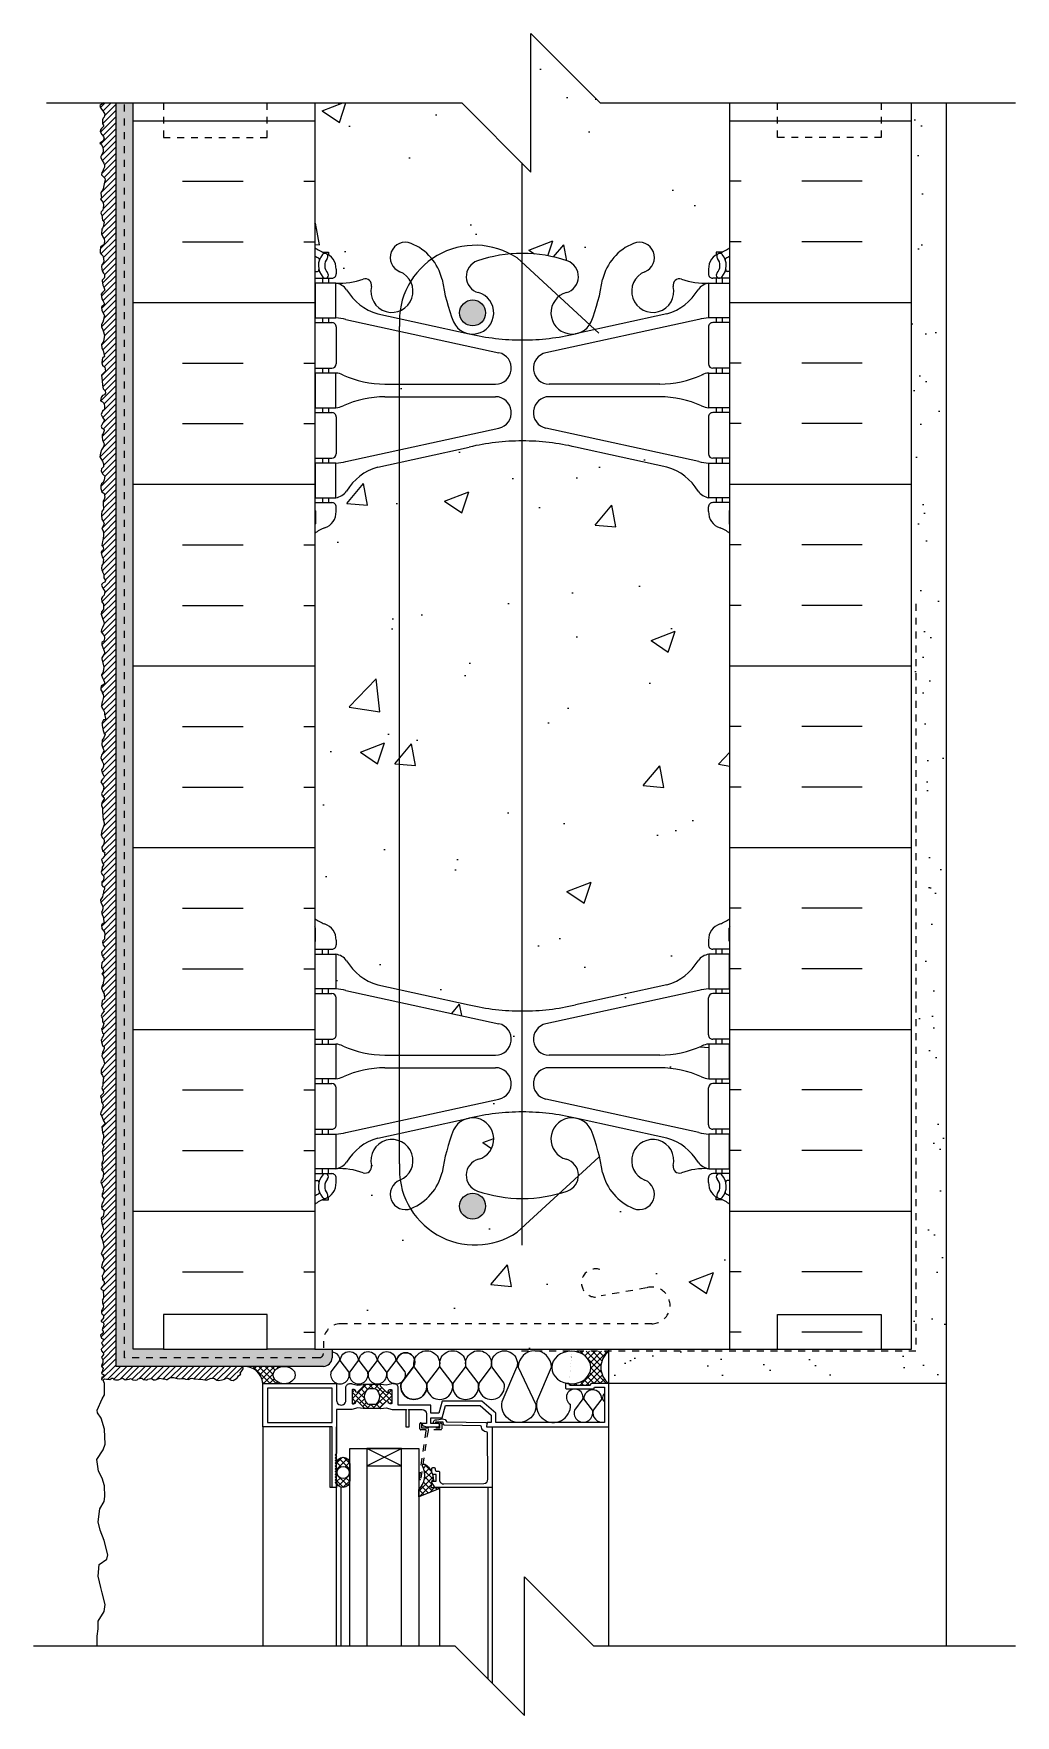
# Model space of a CAD drawing. Header units: inches. Extents: x 2794 to 3003, y 375 to 415.
# Drawn here: x 2988.45 to 3002.63, y 389.01 to 413.3 of the extents above.
import ezdxf

# ---------------------------------------------------------------- set-up
doc = ezdxf.new("R2010")
doc.units = ezdxf.units.IN
doc.header["$LTSCALE"] = 0.5
doc.header["$MEASUREMENT"] = 0
doc.linetypes.add('DASHED2', pattern=[0.375, 0.25, -0.125])
doc.linetypes.add('HIDDEN2', pattern=[0.1875, 0.125, -0.0625])
for name, color, linetype in [('HATCH', 12, 'CONTINUOUS'), ('LINE18', 9, 'CONTINUOUS'), ('line25', 2, 'CONTINUOUS'), ('LINE50', 5, 'CONTINUOUS'), ('LINE65', 3, 'CONTINUOUS'), ('LINE9', 9, 'CONTINUOUS'), ('Web_Edge', 9, 'CONTINUOUS')]:
    doc.layers.add(name, color=color, linetype=linetype)
pattern_1 = [(45, (272.3712969950066, -147.0838724820486), (-0.04419417382415922, 0.04419417382415922), []), (135, (272.3712969950066, -147.0838724820486), (-0.04419417382415922, -0.04419417382415922), [])]

msp = doc.modelspace()

# ---------------------------------------------------------------- hatches: boundary and pattern name
at = {"layer": 'HATCH'}
h = msp.add_hatch(dxfattribs=at)
h.set_pattern_fill('AR-CONC', color=256, scale=0.5)
h.set_pattern_definition([(49.99999999999999, (68.79852683998934, 0), (3.586300913003767, -0.3137606749129755), [0.375, -4.125]), (355, (68.79852683998934, 0), (-0.693756668065, 3.760960668500059), [0.3, -3.3]), (100.45144446, (69.09738524498934, -0.02614672), (2.89254423363556, 3.447199954843147), [0.3187009599999999, -3.505710559999999]), (46.18420000000002, (68.79852683998934, 1), (5.336206653357862, -0.8275964039653827), [0.5624999999999998, -6.187499999999998]), (96.63563549, (69.24321056498934, 0.931033465), (4.673309728371142, 4.870593003872752), [0.47805171, -5.258568799999999]), (351.1841639899999, (68.79852683998934, 1), (4.673309725273866, 4.870593001349951), [0.45, -4.950000005]), (21, (69.29852683998934, 0.75), (2.984535260592308, -2.013094453326694), [0.375, -4.125]), (326.0000000000001, (69.29852683998934, 0.75), (1.216576659607909, 3.625750225234265), [0.3, -3.3]), (71.45144474, (69.54723810998934, 0.58224213), (4.201111883649856, 1.612655764031769), [0.31870095, -3.50571056]), (37.50000000000001, (68.79852683998934, 0), (0.06079927658645334, 1.664469269156557), [0, -3.26, 0, -3.35, 0, -3.3125]), (7.499999999999999, (68.79852683998934, 0), (1.315347687210743, 1.972058559411801), [0, -1.91, 0, -3.185, 0, -1.2625]), (327.5, (67.68352683998934, 0), (2.669112180862045, -0.1127743586718988), [0, -1.25, 0, -3.9, 0, -5.175]), (317.5, (67.18352683998934, 0), (2.915930846711931, 0.5005249116615886), [0, -1.625, 0, -2.59, 0, -3.675])])
h.paths.add_polyline_path([(2995.502597307035, 411.4361074541913), (2994.634333554643, 412.3043712065829), (2992.509333554642, 412.3043712065829), (2992.509333554642, 410.2153526880131, 0.06439757034057354), (2992.619337174756, 410.1493931627494), (2992.709337174756, 410.1493931627564), (2992.709337174759, 410.1076671028322, -0.2490694201798123), (2992.819337174775, 409.9005439510627), (2992.819337174779, 409.8330439510526, -0.4142135623890151), (2992.756837174779, 409.7705439510493), (2992.709337174781, 409.7705439510493), (2992.709337174786, 409.7005439510493), (2992.814337174771, 409.7005439510493, 0.1004604156430542), (2993.208035644842, 409.7577067068982, -0.6014354320810742), (2993.327539115063, 409.6528233644731, 0.6140896572139531), (2993.742987561027, 409.3015783167932, -0.1036531844251886), (2993.894251664761, 409.724570386044, 0.1783296877140468), (2993.737619268928, 409.8657327959223, -1), (2993.901047840357, 410.2742558699839, -0.1279936192056349), (2994.203136189873, 410.0516069395853, -0.2793052290923339), (2995.335884762854, 410.122322370094, -0.02086936547805157), (2995.502597307035, 410.1298463418942)])
h.paths.add_polyline_path([(2998.509333554642, 412.3043712065829), (2996.634333554643, 412.3043712065829), (2995.634333554643, 413.3043712065829), (2995.634333554643, 411.3043712065829), (2995.502597307035, 411.4361074541913), (2995.502597307035, 410.1298463418942, -0.0836030058822313), (2996.157926713014, 410.0217686024047, -0.7355925422309603), (2996.145141842579, 409.5637220252653, 0.09942766815358958), (2996.038196962756, 409.5090389114011), (2996.481820246464, 409.101314646791, 0.03592783537867676), (2996.503371941905, 409.1394173336219, 0.05315652255460889), (2996.669211396121, 409.753498965534, -0.2443795113555345), (2997.117619268928, 410.274255869984, -1), (2997.281047840357, 409.8657327959223, 2.182094824735542), (2997.691127994222, 409.6528233644732, -0.6014354320786587), (2997.810631464443, 409.7577067068981, 0.100460415643008), (2998.204329934513, 409.7005439510493), (2998.309329934499, 409.7005439510493), (2998.309329934503, 409.7705439510493), (2998.261829934505, 409.7705439510493, -0.4142135623890176), (2998.199329934505, 409.8330439510526), (2998.199329934509, 409.9005439510627, -0.2490694201798121), (2998.309329934525, 410.1076671028322), (2998.309329934528, 410.1493931627564), (2998.399329934528, 410.1493931627494, 0.06439757034057352), (2998.509333554642, 410.2153526880131)])
h.paths.add_polyline_path([(2998.509333554642, 396.3933897251527, 0.06439757034043084), (2998.399329934528, 396.4593492504163), (2998.309329934528, 396.4593492504094), (2998.309329934525, 396.5010753103335, -0.2490694201798122), (2998.199329934509, 396.708198462103), (2998.199329934505, 396.7756984621131, -0.4142135623888804), (2998.261829934505, 396.8381984621165), (2998.309329934503, 396.8381984621165), (2998.309329934499, 396.9081984621165), (2998.204329934513, 396.9081984621165, 0.1004604156415685), (2997.810631464448, 396.8510357062696, -0.6014354321037615), (2997.691127994221, 396.9559190486926, 2.182094824738525), (2997.281047840357, 396.7430096172436, -1), (2997.117619268928, 396.3344865431819, -0.2443795113554952), (2996.669211396121, 396.8552434476318, 0.05315652255454582), (2996.503371941906, 397.4693250795432, 0.2232530870846585), (2996.303044158517, 397.6341789304851), (2996.28342582658, 397.6384903231814, 0.9554715931216765), (2996.145141842579, 397.0450203879012, -0.7355925422351507), (2996.157926713014, 396.5869738107611, -0.0147415785829756), (2996.04531330517, 396.5520412701785), (2995.502597307035, 396.0532431020964), (2995.502597307035, 396.4788960712715, -0.08190740721166595), (2994.860740396271, 396.5869738107612, -0.7355925422303662), (2994.873525266706, 397.0450203879004, 0.9554715931517918), (2994.735241282704, 397.6384903231814), (2993.419337174817, 397.3493026706335, 0.1963228336434864), (2992.970206250458, 397.0030429505052, -0.1889729320632922), (2992.814337174771, 396.9081984621165), (2992.709337174786, 396.9081984621165), (2992.709337174781, 396.8381984621165), (2992.756837174779, 396.8381984621165, -0.4142135623888804), (2992.819337174779, 396.7756984621131), (2992.819337174775, 396.708198462103, -0.2490694201798122), (2992.709337174759, 396.5010753103335), (2992.709337174756, 396.4593492504094), (2992.619337174756, 396.4593492504163, 0.06439757034043102), (2992.509333554642, 396.3933897251527), (2992.509333554642, 394.3043712065829), (2998.509333554642, 394.3043712065829)])
h.paths.add_polyline_path([(2993.893284657727, 396.3315495417224, -0.9813105716390302), (2993.737619268928, 396.7430096172435, 0.005676198630661833), (2993.74401901068, 396.7456544837351, 0.1015234794703084)], flags=16)
h.paths.add_polyline_path([(2994.603362249564, 396.3684817206785, -1), (2994.978362249564, 396.3684817206785, -1)], flags=16)
h.paths.add_polyline_path([(2996.04531330517, 396.5520412701785, -0.06877666416796079), (2995.502597307035, 396.4788960712715), (2995.502597307035, 396.0532431020964)], flags=17)
h.paths.add_polyline_path([(2998.509333554642, 406.085735214086, 0.08241458984435476), (2998.365996601173, 406.1648416906551, -0.3178372451770534), (2998.199329934509, 406.400543951036), (2998.199329934506, 406.4680439510461, -0.4142135623888782), (2998.261829934506, 406.5305439510495), (2998.309329934291, 406.5305439510495), (2998.309329934296, 406.6005439510495), (2998.204329934344, 406.6005439510495), (2998.204329934344, 407.100543951065, -0.03653717781494083), (2998.060330058339, 407.1243466245751), (2995.849946534503, 407.6057190932685, -0.8990038649736034), (2995.89846233939, 408.0605439510493), (2997.494603974431, 408.0605439510495, -0.09784354240304702), (2998.100727791954, 407.9288729770856, 0.1246727099834499), (2998.204329934428, 407.9005439510494), (2998.204329934428, 408.4005439510494, 0.1246727099828357), (2998.100727791955, 408.3722149250136, -0.09784354240407545), (2997.494603974425, 408.2405439510494), (2995.89846233939, 408.2405439510495, -0.8972920715064665), (2995.849094811686, 408.6951833225061), (2998.060330058344, 409.1767412775249, -0.03653717785632807), (2998.204329934513, 409.2005439510493), (2998.204329934513, 409.7005439510493, 0.1889729320629634), (2998.048460858826, 409.6056994626607, -0.196322833644215), (2997.599329934465, 409.2594397425318), (2996.277474365636, 408.9689441762775, -0.057794690627267), (2995.509333554642, 408.8798576861843, -0.05779469062720283), (2994.741192743648, 408.9689441762775), (2993.419337174819, 409.2594397425318, -0.1963228336441995), (2992.970206250458, 409.6056994626607, 0.1889729320629852), (2992.814337174771, 409.7005439510493), (2992.814337174771, 409.2005439510493, -0.03653717785632315), (2992.95833705094, 409.1767412775249), (2995.168720574782, 408.6953688088303, -0.8990038649733391), (2995.120204769894, 408.2405439510495), (2993.524063134859, 408.2405439510494, -0.09784354240415952), (2992.917939317329, 408.3722149250138, 0.1246727099822073), (2992.814337174856, 408.4005439510494), (2992.814337174856, 407.9005439510494, 0.124672709983402), (2992.91793931733, 407.9288729770856, -0.09784354240306348), (2993.524063134853, 408.0605439510495), (2995.120204769894, 408.0605439510493, -0.8972920715064903), (2995.169572297598, 407.6059045795927), (2992.958337050945, 407.1243466245751, -0.03653717781492985), (2992.814337174941, 407.100543951065), (2992.814337174941, 406.6005439510495), (2992.709337174988, 406.6005439510495), (2992.709337174993, 406.5305439510495), (2992.756837174778, 406.5305439510495, -0.4142135623888782), (2992.819337174778, 406.4680439510461), (2992.819337174775, 406.400543951036, -0.3178372451770513), (2992.652670508111, 406.1648416906551, 0.08241458984435485), (2992.509333554642, 406.085735214086), (2992.509333554642, 400.5230071990798, 0.0824145898443328), (2992.652670508111, 400.4439007225107, -0.3178372451770369), (2992.819337174775, 400.2081984621298), (2992.819337174778, 400.1406984621197, -0.4142135623888824), (2992.756837174778, 400.0781984621163), (2992.709337174993, 400.0781984621163), (2992.709337174988, 400.0081984621163), (2992.814337174941, 400.0081984621163), (2992.814337174941, 399.5081984621007, -0.03653717781369149), (2992.95833705094, 399.4843957885918), (2995.168720574782, 399.0030233198971, -0.8990038649726155), (2995.120204769894, 398.5481984621164), (2993.524063134859, 398.5481984621163, -0.0978435424041571), (2992.917939317329, 398.6798694360806, 0.1246727099822255), (2992.814337174856, 398.7081984621163), (2992.814337174856, 398.2081984621163, 0.1246727099833687), (2992.91793931733, 398.2365274881524, -0.0978435424030535), (2993.524063134853, 398.3681984621163), (2995.120204769894, 398.3681984621162, -0.8972920715072971), (2995.169572297598, 397.9135590906595), (2992.958337050945, 397.4320011356419, -0.03653717785757225), (2992.814337174771, 397.4081984621164), (2992.814337174771, 396.9081984621166, 0.1889729320630345), (2992.970206250458, 397.0030429505053, -0.1963228336437238), (2993.419337174818, 397.3493026706337), (2994.741192743644, 397.6397982368874, -0.0577946906275801), (2995.509333554643, 397.7288847269816, -0.05779469062764001), (2996.277474365642, 397.639798236887), (2996.303044158517, 397.6341789304851), (2997.599329934467, 397.3493026706335, -0.1963228336434885), (2998.048460858826, 397.0030429505052, 0.188972932062945), (2998.204329934513, 396.9081984621166), (2998.204329934513, 397.4081984621164, -0.03653717785757098), (2998.060330058339, 397.4320011356419), (2995.849946534503, 397.9133736043355, -0.8990038649725172), (2995.89846233939, 398.3681984621162), (2997.494603974431, 398.3681984621163, -0.0978435424030578), (2998.100727791954, 398.2365274881524, 0.1246727099833467), (2998.204329934428, 398.2081984621163), (2998.204329934428, 398.7081984621163, 0.1246727099821904), (2998.100727791955, 398.6798694360807, -0.09784354240416165), (2997.494603974425, 398.5481984621163), (2995.89846233939, 398.5481984621164, -0.8972920715073629), (2995.849094811686, 399.002837833573), (2998.060330058344, 399.4843957885918, -0.03653717781369576), (2998.204329934344, 399.5081984621007), (2998.204329934344, 400.0081984621163), (2998.309329934296, 400.0081984621163), (2998.309329934291, 400.0781984621163), (2998.261829934506, 400.0781984621163, -0.4142135623888824), (2998.199329934506, 400.1406984621197), (2998.199329934509, 400.2081984621298, -0.3178372451769536), (2998.365996601173, 400.4439007225106, 0.0824145898443419), (2998.509333554642, 400.5230071990798)])
h = msp.add_hatch(dxfattribs=at)
h.set_pattern_fill('ANSI31', color=256, scale=0.5)
h.set_pattern_definition([(45, (187.2436736560776, 0), (-0.04419417382415922, 0.04419417382415922), [])])
h.paths.add_polyline_path([(2989.634333554641, 412.3043712065829), (2989.459584506435, 412.3043712065829), (2989.427635559712, 412.2818885168609), (2989.394345846316, 412.2575613073026), (2989.445521293032, 412.1893047348875), (2989.476587295677, 412.1412933728246), (2989.467173378128, 412.0998716335394), (2989.453993856193, 412.0829266269334), (2989.441741551903, 412.0550805946299), (2989.443638397408, 412.0019661308824), (2989.455876564961, 411.9831381417554), (2989.456817919346, 411.9614860868652), (2989.418958760465, 411.925992838943), (2989.407865435986, 411.8899396873821), (2989.433283125476, 411.8485181521086), (2989.45587656496, 411.8165105093874), (2989.466231836893, 411.7863856451822), (2989.439872793019, 411.7449641099051), (2989.403724981796, 411.7252467470771), (2989.428574298194, 411.703950792181), (2989.446460778904, 411.6597049871345), (2989.450226383294, 411.6276973444186), (2989.450226383294, 411.5994552587216), (2989.415055749971, 411.517023778819), (2989.438929756981, 411.4742491616249), (2989.460581655223, 411.432827626338), (2989.472819822779, 411.4074098104319), (2989.471878468395, 411.375402371721), (2989.458698946455, 411.3452775075013), (2989.44551942452, 411.317035421819), (2989.434222798202, 411.2972661454417), (2989.428595786037, 411.2628212338033), (2989.475665560628, 411.2157511589826), (2989.479431165017, 411.1884505645493), (2989.467192997464, 411.1329080884398), (2989.450247871138, 411.0641859587288), (2989.446482266747, 411.0500650178743), (2989.419316475333, 411.009316015728), (2989.427654431652, 410.9342728133434), (2989.414474909715, 410.9135620457045), (2989.451189225522, 410.8674334621435), (2989.454954829911, 410.8231876570939), (2989.449306516753, 410.7554068146367), (2989.416315696848, 410.723515415911), (2989.431420036041, 410.6819776366421), (2989.444599557979, 410.6085486626539), (2989.468132670191, 410.5798061483461), (2989.45401179387, 410.5148495756579), (2989.443656335084, 410.4960215865239), (2989.434242417538, 410.4800178671766), (2989.428594104379, 410.4141198032306), (2989.44836329386, 410.3679912196707), (2989.466249774571, 410.3406906252353), (2989.47189827458, 410.301151868469), (2989.460601461413, 410.2559647761685), (2989.411697604904, 410.2249522599373), (2989.41007438627, 410.1603057960823), (2989.41007438627, 410.1297761196851), (2989.448416546341, 410.0958578122993), (2989.454943058311, 410.0550678819871), (2989.460653592788, 410.0118306864318), (2989.441890221225, 409.9767513137298), (2989.433732314824, 409.963698552348), (2989.423686762234, 409.9313293786165), (2989.447545100963, 409.85424782089), (2989.47123682271, 409.8310127509168), (2989.471236822711, 409.7877755553541), (2989.467157869511, 409.7706438825513), (2989.435867975948, 409.7421146477966), (2989.445131522236, 409.6735639953042), (2989.460631544393, 409.6433795611223), (2989.47368419463, 409.5976948963007), (2989.459815753743, 409.5821946656198), (2989.4443157316, 409.5650629928537), (2989.422289197471, 409.5397732931881), (2989.434284799092, 409.4695138384823), (2989.466342078872, 409.4092456794114), (2989.465526288232, 409.3994560063745), (2989.455736800554, 409.3782454221421), (2989.425552572228, 409.357348398174), (2989.433385542592, 409.2916543460108), (2989.453313719239, 409.2717263454969), (2989.468813741396, 409.2284891499365), (2989.446787207271, 409.1371198202935), (2989.429655603835, 409.1044879168498), (2989.426392441276, 409.070224571237), (2989.445155625993, 409.0278029947443), (2989.453313719241, 409.0106713219535), (2989.469640929935, 408.9491369628892), (2989.456588092848, 408.8577676332445), (2989.428851211095, 408.814530437685), (2989.432930164294, 408.7615035690874), (2989.451693349009, 408.728055842556), (2989.468825139296, 408.6391339821737), (2989.436585367279, 408.6117788588836), (2989.432114373653, 408.5469488294445), (2989.441088070692, 408.5143169259987), (2989.473719883134, 408.4849483149034), (2989.485140952092, 408.4278425348779), (2989.45740388349, 408.3992895428615), (2989.425600193838, 408.3727778426206), (2989.438652844075, 408.2911981860142), (2989.440284425355, 408.2275660252988), (2989.453337075592, 408.1753549797904), (2989.478626772276, 408.1435388994327), (2989.484337306756, 408.110906995988), (2989.468837097748, 408.088880588668), (2989.424743633866, 408.0720209768184), (2989.414179124881, 408.0015901704526), (2989.441100215997, 407.9844584976449), (2989.462310772629, 407.9689582670088), (2989.467205516469, 407.9501949480382), (2989.472916050947, 407.9245168194622), (2989.470468679028, 407.8772007124756), (2989.442731797274, 407.849463543546), (2989.421521240639, 407.8037788787251), (2989.448442331752, 407.7572783908395), (2989.469652888388, 407.722199222118), (2989.434573890879, 407.6536721228906), (2989.424784403199, 407.6365404500764), (2989.434573890876, 407.6039085466324), (2989.462310772629, 407.592487431429), (2989.465863000308, 407.5782783108972), (2989.452520537548, 407.5284660257901), (2989.433428195544, 407.506191271343), (2989.441915259231, 407.435465049975), (2989.458231072019, 407.3963067658495), (2989.466388978426, 407.3783592699484), (2989.457415281388, 407.3359378974753), (2989.428071461049, 407.2975648120451), (2989.414200239023, 407.2442101279328), (2989.406042332625, 407.1919990824201), (2989.443568702056, 407.1283669217062), (2989.456621352293, 407.0883928144875), (2989.454989771013, 407.0459714420126), (2989.41690955681, 407.0044288921464), (2989.441121330137, 406.9456282624184), (2989.475384537008, 406.912180535888), (2989.46722663061, 406.8599694903791), (2989.450095027174, 406.819995587165), (2989.420413627402, 406.7938755102865), (2989.419146927387, 406.7363715786812), (2989.433831158904, 406.6857921793451), (2989.464831390066, 406.6629497449302), (2989.473805087105, 406.6099230803403), (2989.466462971347, 406.5740278845485), (2989.449895888996, 406.5471064671482), (2989.458305064949, 406.4377897131701), (2989.44280485594, 406.4149474827618), (2989.430567996345, 406.4035263675589), (2989.427384559904, 406.3504685754409), (2989.433836764428, 406.2935306074813), (2989.450968367863, 406.2617145271229), (2989.464836995591, 406.2233720660786), (2989.432836233288, 406.1583038921635), (2989.452599949143, 406.1222132674039), (2989.455047321063, 406.0797916909307), (2989.455047321063, 406.0536863721937), (2989.454231530423, 406.0177911763847), (2989.447705205304, 405.9859750960244), (2989.437969230517, 405.9616351039775), (2989.433836764427, 405.9092901739356), (2989.452483424638, 405.8906433802943), (2989.455047321063, 405.8611580398531), (2989.444442042745, 405.8358683401845), (2989.417674443165, 405.8176175867392), (2989.427309691904, 405.7856969543943), (2989.435467598304, 405.7481703164366), (2989.455862364299, 405.7147225899058), (2989.452599201744, 405.6739328636819), (2989.45096762046, 405.6519062522779), (2989.430572854465, 405.6233532602615), (2989.425678110627, 405.581747710875), (2989.432204435745, 405.5531947188592), (2989.436849960586, 405.5478344634179), (2989.459163831275, 405.490842292636), (2989.459163831275, 405.4451576278129), (2989.486900713028, 405.4043676975058), (2989.481073782748, 405.390771471801), (2989.431426949521, 405.3521566519954), (2989.424765830145, 405.3350280919423), (2989.463242784493, 405.2713928184475), (2989.471619504829, 405.2570326041642), (2989.466711353918, 405.1948622655352), (2989.447742762317, 405.1743129312308), (2989.428266665206, 405.1634929880837), (2989.433874321441, 405.0984438322255), (2989.455900668715, 405.0658119287818), (2989.457532249995, 405.0535749904946), (2989.455084878076, 405.0217589101321), (2989.458337390139, 404.9852982075664), (2989.429784717745, 404.951850481035), (2989.424074183267, 404.91677110833), (2989.440389996061, 404.8596653283117), (2989.464047924618, 404.7935856983288), (2989.463232133978, 404.7707434679225), (2989.441205786696, 404.7266904492624), (2989.425705764547, 404.6973216341713), (2989.423258392627, 404.6638741116477), (2989.45589001822, 404.6214525351671), (2989.469758459096, 404.5937155702443), (2989.470574249736, 404.5692414896574), (2989.460786256864, 404.5296415308593), (2989.422222191476, 404.4998920278888), (2989.445286234717, 404.4358249359801), (2989.474106477462, 404.3583433674202), (2989.431470519539, 404.2815981075346), (2989.459795947567, 404.1516341162614), (2989.458205847168, 404.1198327243931), (2989.447075331221, 404.0737206653789), (2989.425597103284, 404.0406769818999), (2989.44230521689, 404.0005773008359), (2989.455025646367, 403.9687759090085), (2989.472516377063, 403.9353844883442), (2989.472516377063, 403.9178935596111), (2989.45343573282, 403.9004028348842), (2989.440715116472, 403.8940425157085), (2989.416864171033, 403.8745280113005), (2989.416864171032, 403.8256694415873), (2989.435945002125, 403.7954580785108), (2989.439125016073, 403.7843276729607), (2989.45184563242, 403.760476629058), (2989.455025646368, 403.7286752371883), (2989.453435732819, 403.6984638741077), (2989.442305216874, 403.661892191857), (2989.437535102525, 403.6507617863034), (2989.424826616276, 403.5869677705819), (2989.455155320845, 403.5341733433445), (2989.471544939698, 403.5045154506377), (2989.469203512187, 403.4748577619432), (2989.492617600434, 403.3913475892388), (2989.454374844995, 403.3905672633304), (2989.432413279268, 403.3437793451358), (2989.452813893321, 403.2383757622732), (2989.468423223202, 403.1938892292292), (2989.478565111508, 403.1840483504922), (2989.462175492642, 403.1309763963974), (2989.435639687901, 403.0974162621343), (2989.434859212064, 403.0318570534379), (2989.449688066109, 402.9748828577801), (2989.462955968479, 402.9538101821273), (2989.462955968479, 402.9413227235194), (2989.439542067078, 402.8983968422895), (2989.427835116386, 402.8804460822935), (2989.418469406347, 402.8445445622915), (2989.435671639388, 402.7965158596455), (2989.457524589112, 402.7567118940725), (2989.457524589111, 402.7254931455477), (2989.445037162578, 402.6958352528463), (2989.427866881023, 402.6708603356305), (2989.438012880049, 402.6255932726724), (2989.467514547671, 402.5665900265483), (2989.463768208952, 402.5553510884935), (2989.43701210959, 402.5295857858223), (2989.420062309508, 402.496816037014), (2989.443488543055, 402.4597459662166), (2989.459878348775, 402.426966361866), (2989.45102723013, 402.3753353076852), (2989.419541361321, 402.3149880118498), (2989.466902444453, 402.2599462204658), (2989.466121968617, 402.2451171721121), (2989.445049494732, 402.2209227848108), (2989.430220640687, 402.1912648921103), (2989.427098737341, 402.1538025162834), (2989.438805688038, 402.1296079249756), (2989.441927591384, 402.0999502362864), (2989.441927591385, 402.0718534034027), (2989.448171398077, 402.0011375155129), (2989.449732349751, 401.9543093927133), (2989.46534149278, 401.9035790283652), (2989.464561016943, 401.8747016655806), (2989.434903495704, 401.7880695772179), (2989.425537972519, 401.7638751899219), (2989.420855117499, 401.7295345257422), (2989.438805688039, 401.6912916200026), (2989.463000065271, 401.6702189443481), (2989.466902444453, 401.6468048829543), (2989.463000065271, 401.5968548445141), (2989.431577089925, 401.550592764018), (2989.444269018894, 401.5016377431178), (2989.468574908205, 401.4798904266902), (2989.477801639096, 401.4308431085954), (2989.448924406844, 401.3965024444164), (2989.441900311169, 401.389478287199), (2989.42551050545, 401.3746492388472), (2989.441900311166, 401.3270407901524), (2989.457509641047, 401.3051875845812), (2989.456729165209, 401.2927001259721), (2989.435656504474, 401.2653838230183), (2989.435656504474, 401.2349454003999), (2989.432534787979, 401.2208970859659), (2989.424730029613, 401.1935807830138), (2989.435656504474, 401.1592401188359), (2989.454387737699, 401.1405088289208), (2989.462972785052, 401.1256799845719), (2989.458290116884, 401.0726080304784), (2989.434963874219, 401.0594870567301), (2989.434014662841, 400.9987380334337), (2989.469216591744, 400.9711473017805), (2989.470777356567, 400.944611324734), (2989.459070405868, 400.9165144918612), (2989.454387737694, 400.8899785148013), (2989.448924406845, 400.862662211874), (2989.441886297357, 400.834868125042), (2989.404817887124, 400.7782354607114), (2989.437983918172, 400.715456432336), (2989.44734944136, 400.6897009852034), (2989.448910393034, 400.6647260679879), (2989.435642490668, 400.631165933725), (2989.427553248277, 400.6140881813742), (2989.453593248052, 400.546094905197), (2989.455234392403, 400.5385923061424), (2989.466050965309, 400.4582210276095), (2989.427177608919, 400.434298948362), (2989.432491064889, 400.3793938303898), (2989.469953344492, 400.327102406209), (2989.473855723674, 400.290420356294), (2989.471514296161, 400.2482752090003), (2989.470343623973, 400.2301299097437), (2989.43895678935, 400.1893256818936), (2989.452002587101, 400.1382290592408), (2989.47463601266, 400.1085713705456), (2989.473119536464, 400.0858217120132), (2989.440295636404, 400.0562799463667), (2989.424747275838, 400.0300419093891), (2989.445758967259, 399.9712089178394), (2989.458333268402, 399.9607301985242), (2989.466790333967, 399.9113002887542), (2989.434590210542, 399.8957965608307), (2989.426856634878, 399.8197471572597), (2989.453522431596, 399.7833035830089), (2989.456644148092, 399.7715964503084), (2989.449620052412, 399.7458410031756), (2989.431669481874, 399.7193052301367), (2989.444937197394, 399.7122808689139), (2989.46132700311, 399.6802817944802), (2989.462107478948, 399.6350145275186), (2989.453522431592, 399.5928693802059), (2989.44571767323, 399.5616506316906), (2989.435571674205, 399.5577481861216), (2989.425425675181, 399.5163833647275), (2989.45196147992, 399.4578483132541), (2989.464448906457, 399.4344342518534), (2989.471473002135, 399.3587287662816), (2989.437913101715, 399.3368757647185), (2989.431637530385, 399.2918881910068), (2989.427735151202, 399.2614499724323), (2989.448807625086, 399.2232070666972), (2989.466758382478, 399.1857446908666), (2989.43710067439, 399.149062640949), (2989.422272007197, 399.113941446856), (2989.441003053573, 399.0725766254616), (2989.441783529409, 399.0319923339832), (2989.4597342868, 399.0077979466813), (2989.442564005246, 398.9406776781549), (2989.425393723693, 398.9297510753699), (2989.440222577737, 398.8696549640596), (2989.443344481083, 398.8696549640596), (2989.4597342868, 398.8579480353662), (2989.454270955943, 398.8251682270115), (2989.439058876801, 398.805152368521), (2989.419731752996, 398.7536195022302), (2989.441867425424, 398.6903742195823), (2989.464500850982, 398.6685212180196), (2989.466061802656, 398.6435460967962), (2989.45357437612, 398.6060837209706), (2989.440329955834, 398.5918930338725), (2989.434843329746, 398.5342806809664), (2989.453574376123, 398.4968181011324), (2989.463720375146, 398.4687212682655), (2989.471479915615, 398.4261750436457), (2989.453529158225, 398.3832491624206), (2989.434798111849, 398.3551523295504), (2989.424652112824, 398.3325187980713), (2989.424652112825, 398.2864712052001), (2989.4433831592, 398.2536913968482), (2989.457431537408, 398.2224728523281), (2989.458992489081, 398.2107657196277), (2989.449209885832, 398.185610902898), (2989.446707967988, 398.1143071894105), (2989.429078356136, 398.070910960465), (2989.456651061571, 398.0218923726577), (2989.452748682389, 397.9969174554396), (2989.434798111845, 397.9781861655212), (2989.413725637964, 397.9586745497003), (2989.426991858677, 397.9123031980811), (2989.426991858677, 397.8748408222526), (2989.447284043578, 397.8397196281579), (2989.450405760072, 397.8295735552898), (2989.443381664395, 397.7718190337255), (2989.426991858671, 397.7421611410226), (2989.416065383816, 397.7234298511084), (2989.41528490798, 397.6968940780689), (2989.429331791381, 397.679295637764), (2989.455087120285, 397.6012487664534), (2989.4831838767, 397.5637863906285), (2989.432453694727, 397.5114949664494), (2989.442599693751, 397.4311067094004), (2989.454306644449, 397.3928638036597), (2989.455867596122, 397.3460356808705), (2989.441819217916, 397.3077927751335), (2989.435575598073, 397.2820373279991), (2989.462088607016, 397.2262402514262), (2989.448820891495, 397.1958018288087), (2989.436333464962, 397.15521753733), (2989.447259939824, 397.0998044016339), (2989.453503559664, 397.0685856529794), (2989.452863430698, 397.0378596761446), (2989.427615002741, 396.9772631229633), (2989.440229491216, 396.9309351427088), (2989.426961588846, 396.8989360682766), (2989.451936441915, 396.8661562599218), (2989.458180061757, 396.8419618726206), (2989.446473111059, 396.7709391585244), (2989.417214584773, 396.7265793991289), (2989.455838634246, 396.6140650899943), (2989.445692635222, 396.5672369672077), (2989.436327112034, 396.5453839656453), (2989.436327112034, 396.509482445643), (2989.46518248274, 396.4708600873034), (2989.451134104533, 396.4294952659088), (2989.438646677999, 396.4099836500861), (2989.428500678975, 396.3647163831218), (2989.433183533994, 396.3350586944273), (2989.461280103557, 396.3085227173802), (2989.46284105523, 396.2827672702471), (2989.453449933481, 396.2168463575431), (2989.42223127372, 396.1926519702412), (2989.430816507924, 396.1208489302367), (2989.447986602626, 396.0708988917959), (2989.45579117414, 396.0264121547485), (2989.452669457645, 395.9990958517938), (2989.419241973045, 395.9371320219887), (2989.441002119318, 395.8770734844086), (2989.45192859418, 395.8286843017901), (2989.463635544878, 395.7920024558813), (2989.463635544878, 395.7662470087495), (2989.437099740138, 395.7139555845705), (2989.423831837765, 395.6835173659608), (2989.458952876709, 395.6242017845661), (2989.463635544878, 395.5812759033414), (2989.436105115566, 395.5445684016294), (2989.434758499477, 395.5149361647287), (2989.427754396836, 395.4886753928201), (2989.447265919046, 395.4707244288135), (2989.465216676439, 395.4441886557721), (2989.465216676439, 395.4348229088102), (2989.4558509664, 395.3965800030671), (2989.444924491538, 395.371605085853), (2989.437119920023, 395.3622393388918), (2989.441802775042, 395.3278988787139), (2989.443673555163, 395.3063851281464), (2989.467558103948, 395.2787293701953), (2989.468338392934, 395.2654613816727), (2989.464436200602, 395.2404864644533), (2989.448046394884, 395.2170724030609), (2989.428274661336, 395.2022433225545), (2989.419949825321, 395.17102481019), (2989.453099852113, 395.1475432509528), (2989.458972869746, 395.0598986485787), (2989.453509725741, 395.0294604299713), (2989.433586485321, 395.0050091137806), (2989.457411918073, 394.9295605570962), (2989.454244181037, 394.9084416602723), (2989.426973921, 394.8554161313547), (2989.424821155244, 394.8145138427839), (2989.451948774068, 394.7968808758676), (2989.458972869746, 394.7804911756974), (2989.458941083315, 394.7544566359102), (2989.416493376943, 394.7031657525654), (2989.45225199221, 394.6865635812935), (2989.460510465068, 394.6700466007166), (2989.458169037558, 394.634925406625), (2989.450364466044, 394.6208770921928), (2989.445681611023, 394.6161941167084), (2989.438657515347, 394.5834145123605), (2989.44880351437, 394.5678051380987), (2989.451144941879, 394.561561510797), (2989.450364466043, 394.5412693650572), (2989.436316087835, 394.5233184010489), (2989.41524361395, 394.5038067852257), (2989.428511516321, 394.4601005780933), (2989.455047321063, 394.4468325895696), (2989.455203426366, 394.4466764751638), (2989.447242562695, 394.4148333111289), (2989.428235961121, 394.3926590432895), (2989.447242562696, 394.3609810311276), (2989.449583990206, 394.3477130426044), (2989.451925417716, 394.3313233424324), (2989.428511516322, 394.3094701368628), (2989.417251330807, 394.2892021645246), (2989.451144941883, 394.250935085381), (2989.458169037557, 394.2415695424281), (2989.455047321062, 394.2259601681658), (2989.44568161102, 394.2095702639865), (2989.433974660326, 394.1908389740722), (2989.429291992158, 394.1869367325101), (2989.445681611024, 394.1471327669392), (2989.445683292682, 394.1053050541767), (2989.424255359703, 394.0662306251471), (2989.453487864197, 394.0233559413033), (2989.453487864196, 394.0186731698271), (2989.436837141892, 393.9853713353371), (2989.426698060292, 393.9590087545112), (2989.462448678269, 393.9296419746782), (2989.459731484038, 393.9187732969522), (2989.448805009176, 393.9000420070353), (2989.433195866147, 393.8961395614665), (2989.429293486964, 393.8633599571185), (2989.45270738836, 393.8524333543335), (2989.464414339056, 393.8672624026874), (2989.476121289755, 393.875847415727), (2989.501876618661, 393.8672624026874), (2989.528412423402, 393.8680427285958), (2989.547923945614, 393.8649210169486), (2989.57758146685, 393.883652102858), (2989.594751748405, 393.8844326327732), (2989.608019650775, 393.8664818727719), (2989.645868384556, 393.8513424077161), (2989.728567227397, 393.8825496562916), (2989.770899557878, 393.8577697635128), (2989.826312408019, 393.8710377520362), (2989.84660459292, 393.8772813793373), (2989.894823048422, 393.8504933054917), (2989.941821150175, 393.8585500894213), (2989.956961313552, 393.8714194387219), (2989.998014476154, 393.8827446807297), (2990.009721426852, 393.8819641508146), (2990.030013424901, 393.8632330649052), (2990.08235715551, 393.8587781936835), (2990.099474653251, 393.8694766922063), (2990.119766838151, 393.873379137775), (2990.141619787872, 393.8772813793374), (2990.159570358412, 393.871818077945), (2990.188746866794, 393.8547983700655), (2990.278081070171, 393.8814655294948), (2990.31523464776, 393.8757003268425), (2990.33864854915, 393.8725784111896), (2990.375016340258, 393.8637618143003), (2990.408890253338, 393.8866269296284), (2990.429182251386, 393.8936510868441), (2990.454937580291, 393.8944316167593), (2990.465864055153, 393.893651086844), (2990.521277092146, 393.8764808567586), (2990.550154137546, 393.8725784111895), (2990.586055465475, 393.8780417125819), (2990.622975504025, 393.8787649165937), (2990.641706737252, 393.8670579879004), (2990.683851685023, 393.8654969280701), (2990.714358940162, 393.8790560020389), (2990.734581866996, 393.8826673621627), (2990.765800339907, 393.8748626750315), (2990.784531573132, 393.8725212892927), (2990.82277414172, 393.8670579879005), (2990.894335946886, 393.8623062621337), (2990.947407369518, 393.8552819009109), (2990.997357075656, 393.8802570221345), (2991.014527357209, 393.8833789377883), (2991.05901373249, 393.8794764922193), (2991.09257363291, 393.8537210450875), (2991.137911684322, 393.8512023856192), (2991.207301899227, 393.8685498894345), (2991.238894821163, 393.8888322428491), (2991.271674245748, 393.8740031944952), (2991.303673194494, 393.8552721085856), (2991.330208999235, 393.8513696630168), (2991.3881467126, 393.8807843360076), (2991.408319738465, 393.91536801589), (2991.440314202793, 393.940343137113), (2991.429770585242, 393.9551719814598), (2991.456644029397, 393.9910735014602), (2991.477638318133, 394.0231479486944), (2991.471899517481, 394.0543712065837), (2989.634333554641, 394.0543712065837)])
h = msp.add_hatch(dxfattribs=at)
h.set_pattern_fill('AR-SAND', color=256, scale=0.05)
h.set_pattern_definition([(37.50000000000001, (187.2436736560776, 0), (-0.003149667905480408, 0.09634118845065794), [0, -0.07600000000000001, 0, -0.085, 0, -0.08125]), (7.499999999999999, (187.2436736560776, 0), (0.08848883526338636, 0.141107303261487), [0, -0.041, 0, -0.0685, 0, -0.02625]), (327.5, (187.1821736560776, 0), (0.1557070930875748, 0.0002829526768482471), [0, -0.025, 0, -0.09000000000000001, 0, -0.1175]), (317.5, (187.1821736560776, 0), (0.1503063302286147, 0.04388377824671247), [0, -0.0125, 0, -0.059, 0, -0.0675])])
edge = h.paths.add_edge_path()
edge.add_line((2989.759333554642, 412.3043712065829), (2989.634333554641, 412.3043712065829))
edge.add_line((2989.634333554641, 412.3043712065829), (2989.634333554641, 394.0543712065837))
edge.add_line((2989.634333554641, 394.0543712065837), (2992.634333554641, 394.0543712065837))
edge.add_arc((2992.634333554641, 394.1793712065837), 0.125, 270, 360)
edge.add_line((2992.759333554641, 394.1793712065837), (2992.759333554641, 394.3043712065829))
edge.add_line((2992.759333554641, 394.3043712065829), (2992.634333554641, 394.3043712065829))
edge.add_line((2992.634333554641, 394.3043712065829), (2992.634333554641, 394.2418712065828))
edge.add_arc((2992.571833554641, 394.2418712065828), 0.0625, -90, 0, ccw=False)
edge.add_line((2992.571833554641, 394.1793712065828), (2989.759333554644, 394.1793712065839))
edge.add_line((2989.759333554644, 394.1793712065839), (2989.759333554642, 412.3043712065829))
edge = h.paths.add_edge_path(flags=17)
edge.add_line((2989.884333554642, 405.0341859822698), (2989.884333554641, 412.3043712065829))
edge.add_line((2989.884333554641, 412.3043712065829), (2989.759333554642, 412.3043712065829))
edge.add_line((2989.759333554642, 412.3043712065829), (2989.759333554644, 394.1793712065839))
edge.add_line((2989.759333554644, 394.1793712065839), (2992.571833554641, 394.1793712065828))
edge.add_arc((2992.571833554641, 394.2418712065828), 0.0625, 270, 360)
edge.add_line((2992.634333554641, 394.2418712065828), (2992.634333554641, 394.3043712065829))
edge.add_line((2992.634333554641, 394.3043712065829), (2992.509333921336, 394.3043712065829))
edge.add_line((2992.509333921336, 394.3043712065829), (2989.884333554642, 394.3043712065828))
edge.add_line((2989.884333554642, 394.3043712065828), (2989.884333554642, 405.0341859822698))
h = msp.add_hatch(dxfattribs=at)
h.set_pattern_fill('INSUL', color=256, scale=7, style=0)
h.set_pattern_definition([(0, (66.34775184315777, -2.705142856128703), (0, 2.625), []), (0, (66.34775184315777, -1.830142856128703), (0, 2.625), [0.875, -0.875]), (0, (66.34775184315777, -0.9551428561287025), (0, 2.625), [0.875, -0.875])])
h.paths.add_polyline_path([(2989.884333554642, 394.3043712065829), (2990.321833554642, 394.3043712065829), (2990.321833554642, 394.8043712065829), (2991.821833554642, 394.8043712065829), (2991.821833554642, 394.3043712065829), (2992.509333554642, 394.3043712065829), (2992.509333554642, 412.3043712065829), (2989.884333554642, 412.3043712065829)])
h = msp.add_hatch(dxfattribs=at)
h.set_pattern_fill('AR-SAND', color=256, scale=0.5)
h.set_pattern_definition([(37.50000000000001, (272.3712969950066, -147.0838724820486), (-0.03149667905480408, 0.9634118845065793), [0, -0.76, 0, -0.85, 0, -0.8125]), (7.499999999999999, (272.3712969950066, -147.0838724820486), (0.8848883526338636, 1.41107303261487), [0, -0.41, 0, -0.685, 0, -0.2625]), (327.5, (271.7562969950068, -147.0838724820486), (1.557070930875748, 0.002829526768482471), [0, -0.25, 0, -0.9, 0, -1.175]), (317.5, (271.7562969950068, -147.0838724820486), (1.503063302286147, 0.4388377824671247), [0, -0.125, 0, -0.59, 0, -0.675])])
h.paths.add_polyline_path([(3001.634333554642, 394.3043712065825), (3001.134333554642, 394.3043712065825), (2996.759299904321, 394.3043712065827), (2996.759299904321, 393.8045155764391), (3001.634333554642, 393.8043712065825)])
h.paths.add_polyline_path([(3001.634333554642, 412.3043712065829), (3001.134333554641, 412.3043712065829), (3001.134333554642, 405.0341859822698), (3001.134333554642, 395.8043712065825), (3001.134333554642, 394.3043712065825), (3001.634333554642, 394.3043712065825)])
h = msp.add_hatch(dxfattribs=at)
h.set_pattern_fill('INSUL', color=256, scale=7, style=0)
h.set_pattern_definition([(180, (5924.670915266126, -2.705142856128703), (0, 2.625), []), (180, (5924.670915266126, -1.830142856128703), (0, 2.625), [0.875, -0.875]), (180, (5924.670915266126, -0.9551428561287025), (0, 2.625), [0.875, -0.875])])
h.paths.add_polyline_path([(3001.134333554642, 394.3043712065829), (2998.509333554642, 394.3043712065828), (2998.509333554642, 412.3043712065829), (3001.134333554642, 412.3043712065829)])
h = msp.add_hatch(dxfattribs=at)
h.set_pattern_fill('ANSI37', color=256, scale=0.5)
h.set_pattern_definition(pattern_1)
edge = h.paths.add_edge_path()
edge.add_line((2996.759299904321, 394.2731212065826), (2996.224386340169, 394.2731212065826))
edge.add_ellipse((2996.216920871406, 394.037669982302), major_axis=(0.2825336774749303, 0), ratio=0.8336473878611741, start_angle=623.0829798558104, end_angle=808.4858808845431, ccw=False)
edge.add_arc((2996.179299904321, 393.7945193522401), 0.009999999999875442, 0, 68.93084636959458, ccw=False)
edge.add_line((2996.189299904321, 393.7945193522401), (2996.189299904321, 393.7895193522401))
edge.add_arc((2996.199299904321, 393.7895193522401), 0.01000000000010282, 180, 270)
edge.add_line((2996.199299904321, 393.77951935224), (2996.484299904321, 393.77951935224))
edge.add_arc((2996.484299904321, 393.7895193522399), 0.00999999999993584, 270, 360)
edge.add_line((2996.494299904321, 393.7895193522399), (2996.494299904321, 393.7945193522399))
edge.add_arc((2996.504299904321, 393.7945193522399), 0.01000000000010548, 90, 180, ccw=False)
edge.add_line((2996.504299904321, 393.80451935224), (2996.759299904321, 393.80451935224))
edge.add_arc((2996.937929507535, 394.0388202794112), 0.2946276626821766, 127.3216770494383, 232.6783229505348, ccw=False)
h = msp.add_hatch(dxfattribs=at)
h.set_pattern_fill('ANSI37', color=256, scale=0.5)
h.set_pattern_definition(pattern_1)
edge = h.paths.add_edge_path()
edge.add_ellipse((2992.067770740681, 393.9285463713321), major_axis=(0.1591748401361159, 0), ratio=0.7904819325918538, start_angle=-270, end_angle=-99.28813868702753, ccw=False)
edge.add_line((2992.067770740684, 394.0543712065829), (2991.50360917312, 394.0543712065831))
edge.add_arc((2991.487754345296, 393.7823999764638), 0.2724329744688692, 4.625825487410509, 86.66366272043291, ccw=False)
edge.add_line((2991.759299904319, 393.8043712065829), (2992.04207999792, 393.8043712065829))
h.paths.add_polyline_path([(2992.192442147119, 394.0067748139863), (2992.19142529135, 394.0077552404958), (2992.195405900591, 394.0037257807711)])
h = msp.add_hatch(dxfattribs=at)
h.set_pattern_fill('ANSI37', color=256, scale=0.5, style=0)
h.set_pattern_definition([(45, (272.3712969950061, -127.813083229124), (-0.04419417382415922, 0.04419417382415922), []), (135, (272.3712969950061, -127.813083229124), (-0.04419417382415922, -0.04419417382415922), [])])
h.paths.add_polyline_path([(2993.014369697971, 392.6454844554148), (2993.014369697971, 392.3985542490668, -0.973119193628529), (2992.82444095976, 392.3933782968002), (2992.824299919194, 392.6454312826274, -1.000279793165599)])
h.paths.add_polyline_path([(2992.831799904319, 392.5220193522408, 1), (2993.006869697971, 392.5220193522408, 1)], flags=16)
h.paths.add_polyline_path([(2994.185199368624, 392.304051938093), (2994.310093237861, 392.304051938093, -0.3927408574796724), (2994.290628686966, 392.2783301881492), (2994.014369697971, 392.1673524094014), (2994.014369697971, 392.2719223340544, 0.3145636000813645), (2994.068242449875, 392.6152006668636), (2994.072277941395, 392.6417128956651), (2994.098747148547, 392.6417128956651, -0.1494430697769666), (2994.201232463041, 392.5226490221779), (2994.201232463041, 392.5220519380929, 0.1929134893777459), (2994.209534761517, 392.5013345601568, -0.08922647140676533), (2994.223833317275, 392.4072815663045), (2994.204952527622, 392.4039523736717, 0.31529878887884), (2994.202356816981, 392.4013566630307)])
h.paths.add_polyline_path([(2993.54745746923, 393.6829080872307, 0.7725978076390988), (2993.572500303647, 393.6975884078204, -0.343148791993915), (2993.57712445878, 393.7089644744395), (2993.593293041131, 393.7182994098122, -0.1316524975867668), (2993.597293041131, 393.719371206582), (2993.616149447592, 393.719371206582, -0.414213562373095), (2993.624149447592, 393.7113712065819), (2993.624149447592, 393.522371206582, -0.414213562373095), (2993.616149447592, 393.5143712065819), (2993.597293041131, 393.5143712065819, -0.1316524975867363), (2993.593293041131, 393.5154430033517), (2993.57712445878, 393.5247779387244, -0.3431487919940244), (2993.572500303647, 393.5361540053435, 0.7725978076389638), (2993.54745746923, 393.5508343259332), (2993.440054733078, 393.4434315897812), (2993.233545075562, 393.4434315897812), (2993.12614233941, 393.5508343259332, 0.7725978076393586), (2993.101099504993, 393.5361540053435, -0.3431487919941011), (2993.09647534986, 393.5247779387244), (2993.080306767509, 393.5154430033517, -0.1316524975865104), (2993.076306767509, 393.5143712065819), (2993.057450361048, 393.5143712065819, -0.414213562373095), (2993.049450361048, 393.522371206582), (2993.049450361048, 393.7113712065819, -0.414213562373095), (2993.057450361048, 393.719371206582), (2993.076306767509, 393.719371206582, -0.1316524975865104), (2993.080306767509, 393.7182994098122), (2993.09647534986, 393.7089644744395, -0.343148791994153), (2993.101099504993, 393.6975884078204, 0.7725978076392856), (2993.12614233941, 393.6829080872307), (2993.233545075562, 393.7903108233827), (2993.440054733078, 393.7903108233827)])
h.paths.add_polyline_path([(2993.364461215449, 393.5018712065821), (2993.309289049447, 393.5018712065821, -0.3238484292968788), (2993.252297972555, 393.5431090863752, -0.326501620107139), (2993.252297972787, 393.6906333246305, -0.3238484397582524), (2993.30928905039, 393.731871206582), (2993.364461215449, 393.731871206582, -0.3238484345287045), (2993.421452292697, 393.6906333257095, -0.3265016201076595), (2993.421452292697, 393.543109087454, -0.3238484345260935)], flags=16)
at = {"layer": 'LINE65'}
for points in [[(2994.978362249565, 409.2701375815401, 1), (2994.603362249565, 409.2701375815401, 1)], [(2994.978362249564, 396.3684817206785, 1), (2994.603362249564, 396.3684817206785, 1)]]:
    msp.add_hatch(color=256, dxfattribs=at).paths.add_polyline_path(points)

# ---------------------------------------------------------------- linework, layer by layer
at = {"layer": 'HATCH', "color": 4, "linetype": 'DASHED2', "ltscale": 0.5}
for p, q in [((3001.196833554642, 405.0676561593968), (3001.196833554642, 394.2731212065826)), ((3001.196833554642, 394.2731212065826), (2995.479984780206, 394.2731212065826))]:
    msp.add_line(p, q, dxfattribs=at)
at = {"layer": 'HATCH'}
for p, q in [((2995.719264036297, 393.5443078743998), (2995.929962637085, 394.0405898875923)), ((2993.464196868701, 393.7903108233827), (2993.209402939938, 393.7903108233827)), ((3001.634333554642, 393.8043712065825), (3001.634333554643, 390.0128938715333)), ((2996.385965578093, 393.5838236079686), (2996.261620578868, 393.4211605317671)), ((2996.521489641168, 393.4211605317671), (2996.396665291816, 393.5837465229873)), ((2996.656534354116, 393.5837465229873), (2996.532189354891, 393.4210834467858)), ((2996.694299904321, 393.5484156924389), (2996.667234067839, 393.583669438006)), ((2993.464196868701, 393.4434315897812), (2993.209402939938, 393.4434315897812)), ((2992.824299904319, 390.0128938712383), (2992.824299904319, 393.1795193522374)), ((2996.759299904321, 390.0128938713701), (2996.759299904321, 393.1795193522374)), ((2992.889299904319, 390.0128938712405), (2992.889299904319, 392.3083903062328)), ((2994.310213225155, 392.304051938093), (2994.310213225155, 390.012893871288)), ((2995.073295528999, 392.304051938093), (2995.073295528999, 389.4801832640396))]:
    msp.add_line(p, q, dxfattribs=at)
for points in [[(2992.759333554641, 394.2658489538465, -0.3677135428508029), (2992.868396925984, 394.1376016261025), (2992.744051926759, 393.974938549901, 1.331509838654881), (2993.003920989059, 393.974938549901), (2992.879096639707, 394.1375245411213)], [(2992.879096639707, 394.1375245411213, -1), (2993.138965702007, 394.1375245411213), (2993.014620702781, 393.9748614649197, 1.331509838654881), (2993.274489765081, 393.9748614649197), (2993.149665415729, 394.13744745614)], [(2993.149665415729, 394.13744745614, -1), (2993.409534478029, 394.13744745614), (2993.285189478804, 393.9747843799385, 1.331509838654881), (2993.545058541104, 393.9747843799385), (2993.420234191752, 394.1373703711587)], [(2993.420234191752, 394.1373703711587, -1), (2993.680103254052, 394.1373703711587), (2993.555758254827, 393.9747072949572, 1.331509838654881), (2993.815627317127, 393.9747072949572), (2993.690802967775, 394.1372932861774)], [(2994.121171508473, 393.8159466733048, -1.331509838655778), (2993.761829792216, 393.8159466733048), (2993.933771557943, 394.0408739057212, 1.25386884222624), (2993.690802967775, 394.1372932861774, -1.253868842176588), (2993.933771557943, 394.040873905721), (2993.761829792216, 393.8159466733048, 1.331509838655574), (2994.121171508473, 393.8159466733046), (2993.948566907026, 394.0407673141585, -1.331509838655574), (2994.307908623282, 394.0407673141584), (2994.135966857555, 393.815840081742, 1.331509838655574), (2994.495308573812, 393.8158400817417), (2994.322703972365, 394.0406607225957, -1.331509838655574), (2994.682045688622, 394.0406607225956), (2994.510103922894, 393.8157334901792, 1.331509838655574), (2994.86944563915, 393.8157334901791), (2994.696841037704, 394.040554131033, -1.331509838655574), (2995.05618275396, 394.0405541310329), (2994.884240988234, 393.8156268986165, 1.331509838655574), (2995.243582704489, 393.8156268986163), (2995.070978103043, 394.0404475394702, -1.331509838655574), (2995.430319819299, 394.0404475394702)], [(2995.929962637085, 394.0405898875923, 1), (2995.450078326517, 394.0405898875923), (2995.704796354504, 393.5023882642364, -1.151765177323539), (2995.219621218511, 393.5441655262777), (2995.430319819299, 394.0404475394702)]]:
    msp.add_lwpolyline(points, format="xyb", dxfattribs=at)
msp.add_lwpolyline([(2989.364820224182, 390.011476520666), (2989.364820224182, 390.1578941854749), (2989.377835130555, 390.2620134096064), (2989.381088763723, 390.3726401439866), (2989.465685094595, 390.5125502985468), (2989.472192547782, 390.5483412289755), (2989.478700000968, 390.6134157675539), (2989.4396554687, 390.7826095302638), (2989.420133295991, 390.8606989013699), (2989.377835130555, 391.0233853418007), (2989.394122915729, 391.1943153804253), (2989.504749059348, 391.2691511843768), (2989.51776377887, 391.3309719678308), (2989.46570452708, 391.5392104160937), (2989.407137822102, 391.6888818360271), (2989.377854376189, 391.806016080656), (2989.403884002084, 391.9947321861424), (2989.46570452708, 392.1021051653983), (2989.475465613434, 392.1736870262557), (2989.472211980266, 392.3266122013134), (2989.436421081165, 392.4372389356936), (2989.384361829375, 392.5413581598251), (2989.358319123923, 392.7088182781957), (2989.452676728001, 392.8487286207256), (2989.481959987064, 392.9300717469562), (2989.472198900709, 393.1480714605922), (2989.423393282087, 393.3075039579289), (2989.371334030296, 393.3823397618805), (2989.36482657711, 393.4213844474335), (2989.43640818846, 393.587324455019), (2989.472198900709, 393.6426377282243), (2989.47328207486, 393.8059016115056), (2989.452959979143, 393.8527533079264)], dxfattribs=at)
for points in [[(2993.417027455648, 393.532943877092, -0.2734560415951634), (2993.364461215449, 393.5018712065821), (2993.309289049447, 393.5018712065821, -0.2734560397667185), (2993.256722809446, 393.5329438767343), (2993.24370152086, 393.5566059355729, -0.2569805071132461), (2993.24370152086, 393.6771364751144), (2993.256722809995, 393.7007985357142, -0.2734560434246889), (2993.30928905039, 393.731871206582), (2993.364461215449, 393.731871206582, -0.2734560415960702), (2993.417027455648, 393.7007985360719), (2993.430048744508, 393.6771364763525, -0.2569805071137504), (2993.430048744508, 393.5566059368108)], [(2992.82444095976, 392.3933782968002), (2992.824299904319, 392.6454844554148, -1), (2993.014369697971, 392.6454844554148), (2993.014369697971, 392.3985542490668, -0.973119193628672)], [(2994.185199368624, 392.304051938093), (2994.310213225155, 392.304051938093), (2994.310213225155, 392.3016701318955, -0.3639702342662027), (2994.290628686966, 392.2783301881492), (2994.014369697971, 392.1673524094014), (2994.014369697971, 392.2719223340544, 0.3145636000813645), (2994.068242449875, 392.6152006668636), (2994.072277941395, 392.6417128956651), (2994.098747148547, 392.6417128956651, -0.2645518979873512), (2994.223833317275, 392.4072815663045), (2994.204952527622, 392.4039523736717, 0.315298788878984), (2994.202356816981, 392.4013566630306)]]:
    msp.add_lwpolyline(points, format="xyb", close=True, dxfattribs=at)
at = {"layer": 'HATCH', "flags": 128}
for points in [[(2991.759299904319, 393.179371206581), (2991.759299904319, 390.0128938712026)], [(2995.009278606884, 392.3043810361681), (2995.009278606884, 389.5442001861544)]]:
    msp.add_lwpolyline(points, dxfattribs=at)
at = {"layer": 'HATCH'}
msp.add_circle((2992.919334801145, 392.5220193522408), 0.087534896825959, dxfattribs=at)
for centre, radius, start, end in [((2995.958890299923, 393.4890284963434), 0.2459198159109607, 167.0096944087085, 3.147381455981426), ((2996.267118152789, 393.6058888839674), 0.1208783971866071, 349.482192991432, 238.7663541856002), ((2996.526599822966, 393.5837465229873), 0.1299345311499565, 0, 180), ((2996.79710941749, 393.5837465229873), 0.1299345311499565, 142.3016256128969, 180), ((2996.391555110018, 393.383448156853), 0.1352967316930542, 163.815085736205, 16.18491426379499), ((2996.662123886041, 393.3833710718717), 0.1352967316930542, 163.815085736205, 283.7578014415054)]:
    msp.add_arc(centre, radius, start, end, dxfattribs=at)
at = {"layer": 'LINE18'}
for p, q in [((2992.730549904319, 393.1795193522374), (2991.774299904318, 393.1795193522374)), ((2992.730549904319, 392.3045193522374), (2992.730549904319, 393.1795193522374)), ((2993.014369697971, 390.0128938712446), (2993.014369697971, 392.8655193522409)), ((2993.014369697971, 392.8655193522409), (2994.014369697971, 392.8655193522409)), ((2994.014369697971, 392.8655193522409), (2994.01436969797, 390.0128938712782)), ((2992.824299904319, 392.3045193522374), (2992.730549904319, 392.3045193522374))]:
    msp.add_line(p, q, dxfattribs=at)
for points in [[(2993.057450361048, 393.719371206582, 0.4142135623731601), (2993.049450361048, 393.7113712065819), (2993.049450361048, 393.522371206582, 0.4142135623731601), (2993.057450361048, 393.5143712065819), (2993.076306767509, 393.5143712065819, 0.1316524975860434), (2993.080306767509, 393.5154430033517), (2993.09647534986, 393.5247779387244, 0.3431487919942176), (2993.101099504993, 393.5361540053435, -0.7725978076396093), (2993.12614233941, 393.5508343259332), (2993.21647400775, 393.4605026575931, -0.7132930678969659), (2993.208184246504, 393.4435061282649), (2993.131346043974, 393.452940673223), (2993.046562760653, 393.4302230609254, -0.06554346281523721), (2993.040092284526, 393.4293712065827), (2992.824299904319, 393.4293712065827), (2992.824299904319, 392.7943712065828), (2992.804299904319, 392.7743712065827), (2992.824299904319, 392.7543712065827), (2992.804299904319, 392.7343712065828), (2992.824299904319, 392.7143712065828), (2992.804299904319, 392.6943712065828), (2992.824299904319, 392.6743712065828), (2992.804299904319, 392.6543712065827), (2992.824299904319, 392.6343712065827), (2992.804299904319, 392.6143712065827), (2992.824299904319, 392.5943712065828), (2992.804299904319, 392.5743712065828), (2992.824299904319, 392.5543712065828), (2992.804299904319, 392.5343712065828), (2992.824299904319, 392.5143712065827), (2992.804299904319, 392.4943712065827), (2992.824299904319, 392.4743712065828), (2992.804299904319, 392.4543712065828), (2992.824299904319, 392.4343712065828), (2992.804299904319, 392.4143712065828), (2992.824299904319, 392.3943712065828), (2992.804299904319, 392.3743712065827), (2992.824299904319, 392.3543712065828), (2992.824299904319, 392.3043712065828), (2992.759299904319, 392.3043712065828), (2992.759299904319, 393.179371206581), (2991.759299904319, 393.179371206581), (2991.759299904319, 393.8043712065829), (2992.824299904319, 393.8043712065828), (2992.824299904319, 393.5627230609257, 1.000000000003211), (2992.959299904319, 393.5627230609257), (2992.959299904319, 393.7463712065826, -0.4142135623740909), (2993.017299904319, 393.8043712065828), (2993.04009228452, 393.8043712065828, -0.06554346281528432), (2993.046562760647, 393.80351935224), (2993.131346043974, 393.7808017399409), (2993.208184246504, 393.790236284899, -0.7132930678969658), (2993.21647400775, 393.7732397555708), (2993.12614233941, 393.6829080872307, -0.7725978076383387), (2993.101099504993, 393.6975884078204, 0.3431487919937011), (2993.09647534986, 393.7089644744395), (2993.080306767509, 393.7182994098122, 0.1316524975860435), (2993.076306767509, 393.719371206582)], [(2993.825319845592, 393.4120506985058), (2993.825319845592, 393.179519352239), (2993.875319845592, 393.179519352239), (2993.875319845592, 393.4120506985058), (2993.865319845591, 393.4293712065833), (2994.061333068908, 393.4293712065828, -0.4142135623722979), (2994.123333068907, 393.3673712065828), (2994.123333068907, 393.229519352239), (2994.061333068908, 393.229519352239), (2994.061333068908, 393.2213641860614, 0.3255049610922494), (2994.08212298551, 393.1928129275285), (2994.123333068907, 393.179519352239), (2994.295923965219, 393.179519352239, 0.4142135623732336), (2994.310923965219, 393.194519352239), (2994.310923965219, 393.214519352239, 0.4142135623728175), (2994.295923965219, 393.229519352239), (2994.188333068907, 393.2295193522391), (2994.188333068907, 393.3119814889114), (2994.352868728377, 393.3119814889114), (2994.399960068307, 393.4877287621293), (2994.899960068307, 393.4877287621293), (2995.060996171396, 393.3469814889114), (2995.060996171396, 393.2445193522401), (2995.008848421454, 393.2445193522401, 0.3639702342661525), (2994.999000343924, 393.2362558340168), (2994.991065629792, 393.1912558340155, 0.4663076581548417), (2995.000913707322, 393.1795193522388), (2996.759299904321, 393.1795193522374), (2996.759299904321, 393.80451935224), (2996.504299904321, 393.80451935224, 0.414213562373043), (2996.494299904321, 393.7945193522401), (2996.494299904321, 393.7895193522401, -0.414213562372991), (2996.484299904321, 393.77951935224), (2996.199299904321, 393.77951935224, -0.4142135623731992), (2996.189299904321, 393.7895193522399), (2996.189299904321, 393.7945193522399, 0.4142135623731992), (2996.179299904321, 393.8045193522399), (2996.144299904321, 393.8045193522399, 0.4142135623730951), (2996.134299904321, 393.7945193522399), (2996.134299904321, 393.73951935224, 0.4142135623730951), (2996.144299904321, 393.72951935224), (2996.539299904321, 393.72951935224, 0.4142135623730951), (2996.549299904321, 393.73951935224), (2996.549299904321, 393.74451935224, -0.4142135623730951), (2996.559299904321, 393.75451935224), (2996.694299904321, 393.75451935224), (2996.694299904321, 393.2445193522402), (2995.125996171396, 393.2445193522402), (2995.125996171396, 393.3786946465453), (2994.92233184074, 393.5527287621293), (2994.350083814089, 393.5527287621293), (2994.302992474158, 393.3769814889114), (2994.188333068907, 393.3769814889114), (2994.188333068907, 393.4943712065826), (2993.714299904321, 393.4943712065826), (2993.714299904322, 393.7463712065827, 0.4142135623740908), (2993.656299904322, 393.8043712065828), (2993.633507524122, 393.8043712065831, 0.06554346281804448), (2993.627037047994, 393.8035193522403), (2993.542253764666, 393.7808017399409), (2993.465415562136, 393.790236284899, 0.7132930678969379), (2993.45712580089, 393.7732397555708), (2993.54745746923, 393.6829080872307, 0.7725978076385306), (2993.572500303647, 393.6975884078204, -0.3431487919936307), (2993.57712445878, 393.7089644744395), (2993.593293041131, 393.7182994098122, -0.1316524975860437), (2993.597293041131, 393.719371206582), (2993.616149447592, 393.719371206582, -0.4142135623731601), (2993.624149447592, 393.7113712065819), (2993.624149447592, 393.522371206582, -0.4142135623731601), (2993.616149447592, 393.5143712065819), (2993.597293041131, 393.5143712065819, -0.1316524975860435), (2993.593293041131, 393.5154430033517), (2993.57712445878, 393.5247779387244, -0.3431487919941411), (2993.572500303647, 393.5361540053435, 0.7725978076394043), (2993.54745746923, 393.5508343259332), (2993.45712580089, 393.4605026575931, 0.713293067896942), (2993.465415562136, 393.4435061282649), (2993.542253764666, 393.452940673223), (2993.627037047984, 393.4302230609263, 0.06554346281272118), (2993.633507524111, 393.4293712065836), (2993.835319845592, 393.4293712065815)], [(2994.251232463041, 392.5570519380931, 0.414213562373043), (2994.266232463041, 392.542051938093), (2994.298232463041, 392.542051938093, -0.414213562373095), (2994.313232463041, 392.527051938093), (2994.313232463041, 392.4169438976563, 0.4184033046059118), (2994.376118007196, 392.3549502220793), (2994.953359168887, 392.3631957815119, 0.4139326425428041), (2995.012496864691, 392.4239890918692), (2995.003559324137, 393.0947223866891, 0.4077932646411108), (2994.988690339168, 393.109521968393, -0.4138755073975079), (2994.919297493199, 393.1800437416169, 0.4122343511257975), (2994.904511709693, 393.1951545870735), (2994.386422762073, 393.2025396795351, -0.3394542588633734), (2994.372093807679, 393.2138627752099), (2994.363501141367, 393.2478622464247), (2994.256020305823, 393.2493943306584), (2994.255949040626, 393.244394838557, -0.9999999999999848), (2994.225952088017, 393.244822429745), (2994.226039525322, 393.2509564492595, -0.3727193515204652), (2994.252163398385, 393.2802777951086), (2994.272202619435, 393.2828867453733), (2994.357905103749, 393.2940445403076, -0.3800361709519329), (2994.41283606962, 393.2567142473433), (2994.413989130562, 393.2521518145807), (2994.982329461725, 393.2440504143972, -0.4577045202689281), (2994.996923053083, 393.2266558388341), (2994.989295528999, 393.1795193522388), (2995.073295528999, 393.1795193522388), (2995.073295528999, 392.304051938093), (2994.253163642383, 392.304051938093, -0.267949192431115), (2994.240173261326, 392.3115519380931), (2994.203222844098, 392.3755519380931, -0.577350269189628), (2994.216213225155, 392.3980519380931), (2994.263232463041, 392.3980519380931), (2994.263232463041, 392.492051938093), (2994.231232463041, 392.492051938093, -0.4142135623730948), (2994.201232463041, 392.522051938093), (2994.201232463041, 392.5760519380931, -0.4142135623731296), (2994.216232463041, 392.5910519380931), (2994.236232463041, 392.5910519380931, -0.414213562373043), (2994.251232463041, 392.5760519380931)]]:
    msp.add_lwpolyline(points, format="xyb", close=True, dxfattribs=at)
for points in [[(2992.759299904319, 393.244371206581), (2992.759299904319, 393.7393712065827), (2991.824299904319, 393.7393712065827), (2991.824299904319, 393.244371206581)], [(2993.264369697971, 392.8655193522409), (2993.264369697971, 392.6155193522409), (2993.764369697971, 392.6155193522409), (2993.764369697971, 392.8655193522409)]]:
    msp.add_lwpolyline(points, close=True, dxfattribs=at)
at = {"layer": 'LINE18', "linetype": 'HIDDEN2'}
msp.add_lwpolyline([(2994.058623965217, 393.164519352239), (2994.313623965217, 393.164519352239, 0.4142135623730951), (2994.318623965217, 393.169519352239), (2994.318623965217, 393.224519352239, -0.9999999999999287), (2994.343623965217, 393.224519352239), (2994.343623965217, 393.152019352239, -0.4142135623730951), (2994.331123965217, 393.1395193522391), (2994.158791604981, 393.1395193522391, 0.3706321426687706), (2994.146433940368, 393.1289003427487), (2994.039492253101, 392.4263186456735, -0.9950963693897203), (2994.021703556879, 392.4290671830505), (2994.119804315454, 393.1252752411234, 0.4558347385663112), (2994.107426590444, 393.1395193522391), (2994.041123965217, 393.1395193522391, -0.4142135623730951), (2994.028623965217, 393.152019352239), (2994.028623965217, 393.224519352239, -1), (2994.053623965217, 393.224519352239), (2994.053623965217, 393.169519352239, 0.4142135623730951)], format="xyb", close=True, dxfattribs=at)
at = {"layer": 'line25'}
for p, q in [((2992.509333554642, 412.3043712065829), (2992.509333554642, 394.3043712065829)), ((2998.509333554642, 394.3043712065829), (2998.509333554642, 412.3043712065829))]:
    msp.add_line(p, q, dxfattribs=at)
at = {"layer": 'line25', "color": 12}
for p, q in [((2993.264369697971, 392.8655193522409), (2993.264369697971, 390.012893871253)), ((2993.264369697971, 392.6155193522409), (2993.764369697971, 392.8655193522409)), ((2993.764369697971, 392.6155193522409), (2993.264369697971, 392.8655193522409)), ((2993.764369697972, 390.0128938712697), (2993.764369697971, 392.8655193522409))]:
    msp.add_line(p, q, dxfattribs=at)
for centre, radius, start, end in [((2996.937929507535, 394.0388202794112), 0.2946276626821576, 127.3216770494249, 232.6783229505424), ((2991.487754345296, 393.7823999764638), 0.2724329744688597, 4.625825487411884, 93.3363372788053)]:
    msp.add_arc(centre, radius, start, end, dxfattribs=at)
at = {"layer": 'line25', "color": 12, "extrusion": (0, 0, -1)}
msp.add_ellipse((2996.216920871406, 394.037669982302), major_axis=(0.2825336774749303, 0), ratio=0.8336473878611741, start_param=-10.99557428756428, end_param=-4.71238898038469, dxfattribs=at)
at = {"layer": 'line25', "color": 12}
msp.add_ellipse((2992.067770740681, 393.9285463713321), major_axis=(0.1591748401361158, 0), ratio=0.7904819325918538, start_param=-7.853981633974483, end_param=-1.570796326794897, dxfattribs=at)
at = {"layer": 'LINE50', "linetype": 'DASHED2', "ltscale": 0.5}
for p, q in [((2989.759333554644, 394.1793712065839), (2989.759333554642, 412.3043712065829)), ((2997.301577115019, 395.1870406076461), (2996.646536456762, 395.0705403626026)), ((2997.380801881487, 394.669700023853), (2992.884333554641, 394.669700023853)), ((2992.634333554642, 394.4197000238528), (2992.634333554641, 394.2418712065828)), ((2992.571833554641, 394.1793712065828), (2989.759333554644, 394.1793712065839))]:
    msp.add_line(p, q, dxfattribs=at)
at = {"layer": 'LINE50'}
for p, q in [((2989.884333554642, 394.3043712065829), (2989.884333554642, 412.3043712065829)), ((3001.134333554642, 394.3043712065829), (3001.134333554642, 412.3043712065829)), ((2990.321833554642, 394.3043712065829), (2991.821833554642, 394.3043712065829)), ((2999.196833554642, 394.3043712065829), (3000.696833554642, 394.3043712065829))]:
    msp.add_line(p, q, dxfattribs=at)
for points in [[(2992.509333554642, 394.3043712065829), (2991.821833554642, 394.3043712065829), (2991.821833554642, 394.8043712065829), (2990.321833554642, 394.8043712065829), (2990.321833554642, 394.3043712065829), (2989.884333554642, 394.3043712065829)], [(2998.509333554642, 394.3043712065829), (2999.196833554642, 394.3043712065829), (2999.196833554642, 394.8043712065829), (3000.696833554642, 394.8043712065829), (3000.696833554642, 394.3043712065829), (3001.134333554642, 394.3043712065829)]]:
    msp.add_lwpolyline(points, dxfattribs=at)
at = {"layer": 'LINE50', "linetype": 'DASHED2', "ltscale": 0.5}
for centre, radius, start, end in [((2996.567840055853, 395.259234174855), 0.204446761525902, 72.81923530579519, 292.6390026401251), ((2997.379952543888, 394.9343064308239), 0.2646077700756188, 270.1839082177189, 107.2291928622912), ((2992.884333554641, 394.4197000238529), 0.2500000000001137, 90, 180), ((2992.571833554641, 394.2418712065828), 0.0625, 270, 0)]:
    msp.add_arc(centre, radius, start, end, dxfattribs=at)
at = {"layer": 'LINE65'}
for p, q in [((2995.502597307035, 411.4361074541914), (2995.502597307035, 395.8043712065825)), ((2995.434383027388, 410.0639908307452), (2996.614134980041, 408.9797071265679)), ((2993.735540017523, 396.9805470576048), (2993.735540017523, 409.0739926524179)), ((2996.61413498004, 397.0748325834355), (2995.434383027387, 395.9905488792575))]:
    msp.add_line(p, q, dxfattribs=at)
for centre in [(2994.790862249565, 409.2701375815401), (2994.790862249564, 396.3684817206785)]:
    msp.add_circle(centre, 0.1875, dxfattribs=at)
for centre, radius, start, end in [((2994.82786851374, 409.1521618390367), 1.09512189521764, 56.36963594321831, 184.0932214797598), ((2994.827868513739, 396.9023778709662), 1.095121895218011, 175.9067785202271, 303.6303640567817)]:
    msp.add_arc(centre, radius, start, end, dxfattribs=at)
at = {"layer": 'LINE9'}
for p, q in [((2995.634333554643, 411.3043712065829), (2995.634333554643, 413.3043712065829)), ((2995.634333554643, 413.3043712065829), (2996.634333554643, 412.3043712065829)), ((2988.634333554643, 412.3043712065829), (2994.634333554643, 412.3043712065829)), ((2989.634333554641, 412.3043712065829), (2989.634333554641, 394.0543712065837)), ((2995.634333554643, 411.3043712065829), (2994.634333554643, 412.3043712065829)), ((2996.634333554643, 412.3043712065829), (3002.634333554643, 412.3043712065829)), ((3001.634333554642, 412.3043712065829), (3001.634333554642, 393.8043712065825)), ((2992.509333554642, 394.3043712065829), (2998.509333554642, 394.3043712065829)), ((2992.759333554641, 394.3043712065825), (2992.759333554641, 394.1793712065837)), ((2996.759299904321, 393.80451935224), (2996.759299904321, 394.3043712065827)), ((2992.634333554641, 394.0543712065837), (2989.634333554641, 394.0543712065837)), ((3001.634333554642, 393.8043712065825), (2996.759299904321, 393.8043712065825)), ((2995.540584921709, 389.0128938713293), (2995.540584921709, 391.0128938713293)), ((2995.540584921709, 391.0128938713293), (2996.540584921709, 390.0128938713293)), ((2994.540584921743, 390.0128938712957), (2988.446836288776, 390.0128938710918)), ((2995.540584921709, 389.0128938713293), (2994.540584921709, 390.0128938713293)), ((3002.634333554642, 390.0128938715668), (2996.540584921676, 390.0128938713627))]:
    msp.add_line(p, q, dxfattribs=at)
msp.add_lwpolyline([(2989.459584506438, 412.304371206583), (2989.42763555972, 412.2818885168621), (2989.403159411466, 412.2640020189948), (2989.413514683398, 412.2319943762774), (2989.445521293028, 412.1893047348965), (2989.476587295677, 412.141293372824), (2989.467173378129, 412.0998716335399), (2989.453993856192, 412.082926626932), (2989.443638397408, 412.059391589522), (2989.442697043024, 412.028325438064), (2989.443638397408, 412.0019661308827), (2989.455876564961, 411.983138141756), (2989.456817919346, 411.9614860868647), (2989.426693271082, 411.9332440011714), (2989.415396644764, 411.9144160120447), (2989.407865435986, 411.8899396873821), (2989.433283125476, 411.8485181521049), (2989.455876564961, 411.8165105093875), (2989.466231836893, 411.7863856451822), (2989.439872793019, 411.7449641099049), (2989.419162249153, 411.7336672348263), (2989.405982727216, 411.7233118510069), (2989.428574298193, 411.7039507921813), (2989.446460778905, 411.6597049871326), (2989.450226383294, 411.6276973444153), (2989.450226383294, 411.5994552587219), (2989.42010173503, 411.5288503504987), (2989.416336317492, 411.5147294096554), (2989.438929756977, 411.4742491616308), (2989.460581655227, 411.4328276263535), (2989.472819822779, 411.4074098104315), (2989.471878468395, 411.375402371721), (2989.458698946457, 411.3452775075156), (2989.44551942452, 411.3170354218223), (2989.434222798203, 411.297266145443), (2989.428595786037, 411.2628212338035), (2989.475665560627, 411.2157511589835), (2989.479431165017, 411.1884505645495), (2989.467192997464, 411.132908088429), (2989.450247871137, 411.0641859587176), (2989.446482266748, 411.0500650178744), (2989.423888827263, 411.0161745966451), (2989.420123409724, 411.002053451795), (2989.427654431652, 410.9342728133431), (2989.414474909715, 410.9135620457045), (2989.451189225522, 410.8674334621439), (2989.454954829911, 410.8231876570952), (2989.449306516753, 410.7554068146366), (2989.421064764109, 410.7281062202026), (2989.420123409724, 410.7130439921067), (2989.431420036041, 410.681977636642), (2989.444599557979, 410.6085486626541), (2989.468132670191, 410.5798061483456), (2989.45401179387, 410.5148495756583), (2989.443656335086, 410.4960215865316), (2989.434242417538, 410.4800178671763), (2989.428594104379, 410.4141198032297), (2989.44836329386, 410.3679912196691), (2989.466249774571, 410.3406906252351), (2989.471898274581, 410.3011518684698), (2989.460601461413, 410.2559647761686), (2989.422004249986, 410.2314882474992), (2989.411648978053, 410.2230156421919), (2989.41007438627, 410.1603057961004), (2989.41007438627, 410.1382791847731), (2989.427205989706, 410.1146211312787), (2989.448416546341, 410.0958578122993), (2989.45494305831, 410.0550678819925), (2989.460653592789, 410.0118306864317), (2989.441890221223, 409.9767513137269), (2989.433732314825, 409.9636985523492), (2989.426390199066, 409.9400404988548), (2989.432100733545, 409.9041455070698), (2989.442706011862, 409.8698819574519), (2989.45739043023, 409.8445922577836), (2989.471236822711, 409.831012750917), (2989.471236822711, 409.7877755553562), (2989.467157869512, 409.7706438825506), (2989.439420987758, 409.7453541828824), (2989.436973615839, 409.7339328636718), (2989.445131522237, 409.6735639953055), (2989.460631544393, 409.6433795611223), (2989.47368419463, 409.5976948963007), (2989.459815753753, 409.5821946656622), (2989.444315731597, 409.5650629928566), (2989.422289197472, 409.5397732931884), (2989.43371045328, 409.4728778401264), (2989.445947312877, 409.4475881404582), (2989.466342078872, 409.4092456794123), (2989.465526288232, 409.3994560063757), (2989.455736800554, 409.3782454221421), (2989.43452624392, 409.3635610145906), (2989.426368150671, 409.350508253213), (2989.431287185115, 409.3092529834561), (2989.441076672792, 409.2839632837878), (2989.45331371924, 409.2717263454971), (2989.468813741396, 409.2284891499363), (2989.446787207271, 409.137119820293), (2989.429655603835, 409.104487916849), (2989.426392441276, 409.0702245712379), (2989.445155625991, 409.0278029947572), (2989.45331371924, 409.0106713219517), (2989.469640929936, 408.9491369628887), (2989.456588092848, 408.8577676332454), (2989.428851211095, 408.8145304376846), (2989.432930164294, 408.7615035690872), (2989.451693349009, 408.7280558425562), (2989.468825139296, 408.6391339821738), (2989.441903861332, 408.6162915477596), (2989.435377536213, 408.5942651404391), (2989.432114373654, 408.5469488294435), (2989.441088070692, 408.5143169259995), (2989.473719883135, 408.4849483149032), (2989.485140952092, 408.4278425348779), (2989.457403883488, 408.3992895428619), (2989.425600193838, 408.3727778426207), (2989.438652844075, 408.2911981860141), (2989.440284425355, 408.2275660252999), (2989.453337075592, 408.1753549797894), (2989.478626772276, 408.1435388994323), (2989.484337306755, 408.1109069959883), (2989.468837097748, 408.0888805886678), (2989.441100215995, 408.0782750925443), (2989.421521240639, 408.050538127622), (2989.414179124881, 408.0015901704525), (2989.441100215995, 407.9844584976469), (2989.462310772629, 407.9689582670085), (2989.467205516468, 407.950194948029), (2989.472916050947, 407.9245168194641), (2989.470468679027, 407.8772007124753), (2989.442731797274, 407.8494635435462), (2989.421521240639, 407.8037788787246), (2989.448442331753, 407.757278390816), (2989.469652888388, 407.7221992221179), (2989.434573890876, 407.6536721228821), (2989.424784403199, 407.6365404500765), (2989.434573890876, 407.6039085466325), (2989.462310772629, 407.5924874314287), (2989.466389725828, 407.5761713777033), (2989.464757397146, 407.5741506906125), (2989.452520537548, 407.5284660257909), (2989.437836306032, 407.5113341489785), (2989.437020515392, 407.4762549802804), (2989.441915259231, 407.4354650499737), (2989.458231072027, 407.3963067658408), (2989.466388978425, 407.3783592699483), (2989.457415281388, 407.3359378974745), (2989.436204724753, 407.3082007285453), (2989.427231027715, 407.2943321440808), (2989.414200239023, 407.2442101279303), (2989.406042332625, 407.1919990824198), (2989.443568702056, 407.1283669217057), (2989.456621352293, 407.0883928144859), (2989.454989771013, 407.045971442012), (2989.428068679899, 407.016602626909), (2989.423989726701, 406.9872340158128), (2989.441121330136, 406.9456282624191), (2989.475384537008, 406.9121805358881), (2989.46722663061, 406.8599694903777), (2989.450095027174, 406.8199955871646), (2989.429700261179, 406.8020478872654), (2989.419910773502, 406.7710476299952), (2989.419146927387, 406.7363715786814), (2989.433831158904, 406.6857921793448), (2989.464831390067, 406.6629497449306), (2989.473805087105, 406.60992308034), (2989.466462971346, 406.5740278845482), (2989.453410134259, 406.5528170963079), (2989.454225924898, 406.5373170696762), (2989.452594343619, 406.512027370008), (2989.458305064948, 406.4377897131702), (2989.442804855941, 406.4149474827628), (2989.430567996345, 406.4035263675591), (2989.428120624425, 406.3627364372524), (2989.428120624425, 406.3439731182729), (2989.433836764428, 406.2935306074813), (2989.450968367863, 406.2617145271242), (2989.464836995591, 406.2233720660784), (2989.440363089546, 406.1736084898287), (2989.433836764428, 406.1564768170232), (2989.452599949143, 406.1222132674052), (2989.455047321062, 406.0797916909246), (2989.455047321062, 406.0536863721761), (2989.454231530423, 406.0177911763843), (2989.447705205304, 405.9859750960272), (2989.441178880186, 405.9696592463087), (2989.436284136347, 405.9402904312056), (2989.433836764428, 405.9092901739355), (2989.452599949143, 405.890526854956), (2989.453415739783, 405.8799215628392), (2989.455047321062, 405.861158039853), (2989.444442042745, 405.8358683401847), (2989.42649464867, 405.823631401894), (2989.420784114191, 405.8073155521754), (2989.427309691906, 405.785696954395), (2989.435467598304, 405.7481703164361), (2989.455862364299, 405.7147225899051), (2989.45259920174, 405.6739328636052), (2989.45096762046, 405.6519062522779), (2989.430572854465, 405.6233532602618), (2989.425678110626, 405.5817477108749), (2989.432204435745, 405.5531947188588), (2989.442809714063, 405.5409577805682), (2989.444441295342, 405.5319841346253), (2989.446888667261, 405.5221944615887), (2989.459163831275, 405.4908422926344), (2989.459163831275, 405.4451576278128), (2989.486900713028, 405.404367697506), (2989.47711122535, 405.3815254670986), (2989.453453296796, 405.3692885288079), (2989.431426949521, 405.3521566519956), (2989.425716415043, 405.3374724484509), (2989.442032227839, 405.3064719871739), (2989.463242784474, 405.2713928184759), (2989.474663853431, 405.2518136764094), (2989.468953318952, 405.2232606843934), (2989.466505947033, 405.1922604271232), (2989.457532249995, 405.1849182233475), (2989.447742762317, 405.1743129312307), (2989.440400646559, 405.1702340198027), (2989.429795368242, 405.1457599392146), (2989.433874321441, 405.0984438322258), (2989.455900668715, 405.0658119287818), (2989.457532249995, 405.0535749904911), (2989.455084878075, 405.0217589101341), (2989.458337390139, 404.9852982075663), (2989.429784717745, 404.9518504810353), (2989.424074183267, 404.9167711083305), (2989.440389996063, 404.8596653283051), (2989.464047924617, 404.7935856983301), (2989.463232133977, 404.7707434679227), (2989.441205786703, 404.7266904492749), (2989.425705764546, 404.6973216341719), (2989.423258392627, 404.6638741116477), (2989.455890018219, 404.6214525351671), (2989.469758459096, 404.5937155702447), (2989.470574249735, 404.5692414896566), (2989.460786256865, 404.5296415308593), (2989.432233584471, 404.5076151235388), (2989.430602003192, 404.4766146622619), (2989.445286234708, 404.4358249359619), (2989.474106477462, 404.3583433674199), (2989.434354901726, 404.286790031707), (2989.432764801326, 404.2756596261555), (2989.459795947567, 404.1516341162621), (2989.458205847168, 404.1198327243927), (2989.447075331221, 404.0737206653807), (2989.426404586579, 404.0419192735113), (2989.426404586579, 404.0387390119203), (2989.442305216873, 404.0005773008757), (2989.455025646369, 403.9687759090063), (2989.472516377063, 403.9353844883448), (2989.472516377063, 403.9178935596112), (2989.45343573282, 403.9004028348844), (2989.440715116474, 403.8940425157091), (2989.42322438578, 403.8797318485666), (2989.416864171032, 403.8495206894961), (2989.416864171032, 403.8256694415873), (2989.435945002126, 403.79545807851), (2989.439125016074, 403.7843276729584), (2989.45184563242, 403.7604766290564), (2989.455025646369, 403.728675237187), (2989.45343573282, 403.6984638741097), (2989.442305216873, 403.6618921918572), (2989.437535102525, 403.6507617863056), (2989.427058564417, 403.5981716962101), (2989.434082660095, 403.5708553932545), (2989.455155320831, 403.5341733433376), (2989.471544939698, 403.5045154506366), (2989.469203512188, 403.4748577619425), (2989.492617600434, 403.3913475892388), (2989.454374844995, 403.3905672633305), (2989.436424087604, 403.3523241535832), (2989.438765515114, 403.310959332189), (2989.452813893321, 403.2383757622702), (2989.468423223202, 403.1938892292289), (2989.478565111509, 403.1840483504922), (2989.462175492642, 403.1309763963978), (2989.435639687901, 403.0974162621347), (2989.434859212064, 403.0318570534388), (2989.449688066108, 402.9748828577823), (2989.462955968479, 402.9538101821275), (2989.462955968479, 402.9413227235191), (2989.439542067083, 402.8983968422946), (2989.427835116386, 402.8804460822937), (2989.418469406347, 402.8445445622918), (2989.43567163939, 402.7965158596435), (2989.457524589112, 402.7567118940727), (2989.457524589112, 402.7254931455483), (2989.445037162578, 402.6958352528474), (2989.427866881024, 402.6708603356304), (2989.438012880049, 402.625593272674), (2989.459866016622, 402.5818870655411), (2989.470012015646, 402.57408237841), (2989.463768208953, 402.5553510884939), (2989.442695735068, 402.5350589427544), (2989.431769260207, 402.5194495684922), (2989.420062309509, 402.4968160370139), (2989.443488543058, 402.459745966214), (2989.459878348775, 402.4269663618659), (2989.450512638736, 402.3723335519481), (2989.437244923216, 402.3489194905547), (2989.427879213177, 402.3309687305539), (2989.438025399053, 402.2935063547285), (2989.466902444453, 402.2599462204654), (2989.466121968617, 402.2451171721115), (2989.445049494731, 402.2209227848098), (2989.430220640687, 402.1912648921088), (2989.427098737341, 402.1538025162835), (2989.438805688038, 402.1296079249751), (2989.441927591385, 402.0999502362808), (2989.441927591385, 402.0718534034102), (2989.448171398077, 402.0011375155021), (2989.44973234975, 401.9543093927155), (2989.46534149278, 401.9035790283666), (2989.464561016944, 401.8747016655807), (2989.434903495706, 401.7880695772233), (2989.425537972519, 401.7638751899216), (2989.420855117499, 401.7295345257432), (2989.438805688038, 401.6912916200029), (2989.463000065271, 401.6702189443481), (2989.466902444453, 401.6468048829548), (2989.463000065271, 401.5968548445143), (2989.434903495706, 401.55549002312), (2989.433342544033, 401.5437830944267), (2989.444269018894, 401.5016377431173), (2989.473926726982, 401.4751019700769), (2989.473146251146, 401.4555901502457), (2989.477801639096, 401.4308431085948), (2989.448924406845, 401.3965024444165), (2989.441900311167, 401.3894782872005), (2989.425510505449, 401.3746492388466), (2989.441900311167, 401.3270407901516), (2989.457509641047, 401.3051875845817), (2989.45672916521, 401.2927001259733), (2989.435656504474, 401.2653838230177), (2989.435656504474, 401.2349454004016), (2989.432534787979, 401.2208970859697), (2989.424730029613, 401.1935807830141), (2989.435656504474, 401.1592401188359), (2989.4543877377, 401.1405088289198), (2989.462972785052, 401.1256799845727), (2989.458290116883, 401.0726080304784), (2989.445802690349, 401.0655838732624), (2989.434876215488, 401.0538769445691), (2989.434095739652, 401.0039269061286), (2989.440339359493, 400.9937808332588), (2989.469216591744, 400.9711473017806), (2989.470777356567, 400.9446113247334), (2989.459070405869, 400.9165144918628), (2989.4543877377, 400.8899785148157), (2989.448924406845, 400.8626622118601), (2989.441886297356, 400.8348681250412), (2989.413789540941, 400.7919422438166), (2989.41613096845, 400.75682125373), (2989.437983918173, 400.7154564323357), (2989.447349441361, 400.6897009852037), (2989.448910393034, 400.6647260679869), (2989.435642490663, 400.6311659337237), (2989.428618394985, 400.6163368853698), (2989.439544869846, 400.5827767511067), (2989.453593248053, 400.5460949051965), (2989.459056392058, 400.5211197839728), (2989.459056392058, 400.5101933851947), (2989.466050965309, 400.4582210276092), (2989.435612968235, 400.4394899416999), (2989.427808209869, 400.4277828089998), (2989.432491064889, 400.3793938303896), (2989.469953344491, 400.3271024062104), (2989.473855723674, 400.2904203562935), (2989.471514296165, 400.2482752089909), (2989.469953344491, 400.2240806176824), (2989.45668544212, 400.212373688989), (2989.448880870606, 400.2022274121125), (2989.442637063913, 400.174911109157), (2989.452002587101, 400.1382290592401), (2989.47463601266, 400.1085713705459), (2989.473075247838, 400.0851573091525), (2989.455904966284, 400.0703284648054), (2989.440295636403, 400.0562799463667), (2989.427808209869, 400.035207270712), (2989.434052016562, 400.0039885221875), (2989.445758967259, 399.9712089178395), (2989.459807345467, 399.9595017851394), (2989.462148772976, 399.9384293134915), (2989.466790333967, 399.911300288754), (2989.44571767323, 399.9011542158842), (2989.433230246696, 399.8824231299749), (2989.428547578527, 399.8363753330966), (2989.4301085302, 399.8153028614487), (2989.453522431596, 399.7833035830091), (2989.456644148092, 399.7715964503089), (2989.449620052413, 399.745841003177), (2989.431669481874, 399.7193052301366), (2989.444937197394, 399.7122808689138), (2989.461327003111, 399.6802817944809), (2989.462107478947, 399.6350145275178), (2989.453522431596, 399.5928693802151), (2989.44571767323, 399.5616506316907), (2989.435571674206, 399.5577481861217), (2989.425425675181, 399.5163833647275), (2989.451961479923, 399.4578483132474), (2989.464448906457, 399.4344342518541), (2989.471473002136, 399.3587287662816), (2989.437913101715, 399.3368757647185), (2989.431637530385, 399.2918881910416), (2989.427735151202, 399.2614499724323), (2989.448807625088, 399.2232070666919), (2989.466758382478, 399.1857446908666), (2989.43710067439, 399.1490626409496), (2989.422272007197, 399.1139414468562), (2989.441003053573, 399.0725766254619), (2989.44178352941, 399.0319923339828), (2989.4597342868, 399.0077979466811), (2989.442564005246, 398.9406776781548), (2989.425393723693, 398.9297510753699), (2989.440222577737, 398.8696549640596), (2989.443344481083, 398.8696549640596), (2989.4597342868, 398.8579480353663), (2989.454270955944, 398.8251682270115), (2989.4394421019, 398.8056566111871), (2989.431637530385, 398.7853644654475), (2989.422355903211, 398.7606164037627), (2989.430940950563, 398.7215929681071), (2989.441867425424, 398.6903742195826), (2989.464500850982, 398.6685212180196), (2989.466061802656, 398.6435460967959), (2989.453574376121, 398.6060837209706), (2989.44264790126, 398.5943765882706), (2989.437965046241, 398.5670602853151), (2989.434843329745, 398.5342806809671), (2989.453574376121, 398.496818101135), (2989.463720375146, 398.4687212682643), (2989.471479915615, 398.4261750436451), (2989.453529158225, 398.3832491624205), (2989.434798111849, 398.3551523295499), (2989.424652112825, 398.3325187980716), (2989.424652112825, 398.2864712052001), (2989.4433831592, 398.2536913968453), (2989.457431537408, 398.2224728523276), (2989.458992489081, 398.2107657196275), (2989.453529158225, 398.1967174051956), (2989.451968206552, 398.179546971103), (2989.44806601422, 398.1530109940559), (2989.446505062547, 398.1085244610146), (2989.441822207527, 398.102280629707), (2989.431676208503, 398.0773057124901), (2989.442602683364, 398.0468674938808), (2989.456651061571, 398.0218923726571), (2989.452748682389, 397.9969174554403), (2989.434798111849, 397.9781861655242), (2989.413725637964, 397.9586745496998), (2989.426991858677, 397.9123031980788), (2989.426991858677, 397.8748408222535), (2989.447284043577, 397.8397196281601), (2989.450405760072, 397.8295735552903), (2989.443381664394, 397.7718190337254), (2989.426991858677, 397.7421611410244), (2989.416065383816, 397.7234298511084), (2989.415284907979, 397.696894078068), (2989.42933179138, 397.6792956377649), (2989.455087120285, 397.6012487664536), (2989.4831838767, 397.5637863906284), (2989.432453694727, 397.5114949664492), (2989.442599693751, 397.4311067093993), (2989.454306644449, 397.3928638036589), (2989.455867596122, 397.3460356808721), (2989.441819217915, 397.3077927751317), (2989.435575598073, 397.2820373279997), (2989.462088607016, 397.2262402514258), (2989.448820891495, 397.1958018288097), (2989.436333464961, 397.1552175373306), (2989.447259939822, 397.0998044015045), (2989.453503559664, 397.0685856529799), (2989.452723083828, 397.0311230731479), (2989.442577084803, 397.0131723131469), (2989.430870134105, 396.9850754802763), (2989.431650609942, 396.9624419487981), (2989.440229491217, 396.9309351427095), (2989.426961588846, 396.8989360682767), (2989.451936441914, 396.8661562599219), (2989.458180061756, 396.8419618726202), (2989.446473111058, 396.7709391585249), (2989.422278733826, 396.7342573126148), (2989.419937306317, 396.7186479383525), (2989.455838634246, 396.6140650899941), (2989.445692635222, 396.5672369672075), (2989.436327112034, 396.5453839656444), (2989.436327112034, 396.5094824456426), (2989.46518248274, 396.4708600873035), (2989.451134104533, 396.4294952659093), (2989.438646677998, 396.4099836500849), (2989.428500678974, 396.3647163831217), (2989.433183533994, 396.3350586944275), (2989.461280103557, 396.3085227173804), (2989.46284105523, 396.2827672702483), (2989.453449933481, 396.216846357543), (2989.42223127372, 396.1926519702413), (2989.430816507923, 396.1208489302377), (2989.447986602625, 396.0708988917972), (2989.45579117414, 396.0264121547491), (2989.452669457645, 395.9990958517936), (2989.42305154878, 395.9441937529348), (2989.421490597107, 395.9309257644113), (2989.441002119319, 395.8770734844086), (2989.45192859418, 395.8286843017916), (2989.463635544878, 395.7920024558814), (2989.463635544878, 395.7662470087494), (2989.437099740136, 395.7139555845702), (2989.423831837765, 395.6835173659608), (2989.458952876709, 395.6242017845657), (2989.463635544878, 395.5812759033412), (2989.442563070992, 395.5531790704705), (2989.435538788463, 395.5321063948157), (2989.434758499478, 395.51493616473), (2989.427754396836, 395.4886753928203), (2989.447265919048, 395.4707244288126), (2989.465216676439, 395.4441886557722), (2989.465216676439, 395.4348229088108), (2989.4558509664, 395.3965800030703), (2989.444924491539, 395.3716050858534), (2989.437119920024, 395.362239338892), (2989.441802775043, 395.3278988787205), (2989.443363726716, 395.3099481187196), (2989.452729249904, 395.2958996002809), (2989.467558103948, 395.2787293701952), (2989.468338392934, 395.2654613816716), (2989.464436200602, 395.2404864644546), (2989.448046394885, 395.2170724030613), (2989.435558968351, 395.2077066560999), (2989.426193445162, 395.1944386675763), (2989.419949825321, 395.1710248101897), (2989.438680871697, 395.1577568216662), (2989.444924491539, 395.1546349060123), (2989.452729249904, 395.1530738461821), (2989.458972869746, 395.0598986485804), (2989.453509725741, 395.029460429971), (2989.436339444187, 395.0083877543163), (2989.441022299206, 394.9990222113617), (2989.443363726716, 394.9740472941448), (2989.457411918073, 394.9295605570968), (2989.452729249904, 394.8983418085723), (2989.441022299206, 394.8827324343101), (2989.426973920999, 394.8554161313546), (2989.425412969326, 394.8257582386535), (2989.436339444187, 394.8070269487375), (2989.451948774068, 394.7968808758677), (2989.458972869746, 394.7804911756971), (2989.458949513395, 394.7613612565458), (2989.458949513395, 394.7527762435063), (2989.44880351437, 394.7410691108063), (2989.443340370365, 394.7356058094138), (2989.424609137138, 394.7129722779356), (2989.422267709629, 394.7004848193271), (2989.444120846202, 394.6903387464574), (2989.45114494188, 394.6887776866271), (2989.460510465068, 394.6700466007178), (2989.458169037558, 394.6349254066243), (2989.450364466043, 394.6208770921924), (2989.445681611024, 394.6161941167084), (2989.438657515346, 394.5834145123604), (2989.44880351437, 394.5678051380981), (2989.45114494188, 394.5615615107973), (2989.450364466043, 394.5412693650577), (2989.436316087836, 394.52331840105), (2989.41524361395, 394.5038067852256), (2989.428511516321, 394.4601005780927), (2989.455047321062, 394.4468325895691), (2989.456608085885, 394.4452717337456), (2989.45114494188, 394.4304426853918), (2989.447242562697, 394.4148333111295), (2989.433194184489, 394.3984436109589), (2989.430072467994, 394.3945411653899), (2989.437877039509, 394.376590405389), (2989.447242562697, 394.3609810311268), (2989.449583990207, 394.3477130426032), (2989.451925417716, 394.3313233424326), (2989.428511516321, 394.3094701368628), (2989.420706757955, 394.2954218224309), (2989.426950564648, 394.2782513883383), (2989.45114494188, 394.2509350853828), (2989.458169037558, 394.2415695424281), (2989.455047321062, 394.2259601681659), (2989.445681611024, 394.2095702639886), (2989.433974660326, 394.1908389740724), (2989.429291992158, 394.1869367325103), (2989.445681611024, 394.1471327669395), (2989.445683292681, 394.1053050541764), (2989.43241539031, 394.0811106668747), (2989.430073962801, 394.0576966054813), (2989.453487864196, 394.023355941303), (2989.453487864196, 394.0186731698257), (2989.442561389335, 393.9968199642558), (2989.435537106806, 393.9819911199087), (2989.431634914474, 393.971845047039), (2989.430073962801, 393.9562356727768), (2989.451926912523, 393.9382849127758), (2989.46363386322, 393.9343826712137), (2989.459731484038, 393.9187732969514), (2989.448805009177, 393.9000420070354), (2989.433195866147, 393.8961395614664), (2989.429293486964, 393.8633599571184), (2989.45270738836, 393.8524333543335), (2989.464414339057, 393.8672624026874), (2989.476121289755, 393.8758474157269), (2989.50187661866, 393.8672624026874), (2989.528412423401, 393.8680427285958), (2989.547923945614, 393.8649210169488), (2989.577581466851, 393.883652102858), (2989.594751748405, 393.8844326327732), (2989.608019650776, 393.8664818727723), (2989.631433552171, 393.8571163298176), (2989.673578499942, 393.8617991012949), (2989.714943158728, 393.8774084755572), (2989.722747730243, 393.8906764640807), (2989.738900609132, 393.8765008494222), (2989.770899557878, 393.8577697635129), (2989.82631240802, 393.8710377520365), (2989.84660459292, 393.8772813793373), (2989.881725445014, 393.8577697635129), (2989.914504869597, 393.8538673179439), (2989.941821150175, 393.8585500894213), (2989.957430293205, 393.8718180779449), (2989.975381050595, 393.8765008494222), (2989.998014476154, 393.8827446807298), (2990.009721426851, 393.8819641508146), (2990.030013424901, 393.8632330649053), (2990.066695228667, 393.8601111492516), (2990.086987226716, 393.8616720050751), (2990.09947465325, 393.8694766922062), (2990.11976683815, 393.8733791377751), (2990.141619787872, 393.8772813793373), (2990.159570358412, 393.8718180779449), (2990.178301591639, 393.86089147516), (2990.209091615639, 393.8608714824961), (2990.261382562435, 393.8764808567583), (2990.269967796638, 393.8827244840592), (2990.315234647755, 393.8757003268432), (2990.338648549151, 393.8725784111895), (2990.364403878056, 393.8663345798818), (2990.377671780426, 393.8655542539735), (2990.408890253337, 393.8866269296282), (2990.429182251386, 393.8936510868441), (2990.454937580291, 393.8944316167593), (2990.465864055152, 393.8936510868441), (2990.521277092145, 393.8764808567583), (2990.550154137545, 393.8725784111895), (2990.586055465475, 393.8780417125819), (2990.622975504025, 393.8787649165937), (2990.641706737252, 393.8670579879004), (2990.683851685023, 393.8654969280701), (2990.704924158908, 393.8748626750315), (2990.712728917274, 393.8787649165937), (2990.734581866996, 393.8826673621627), (2990.765800339906, 393.8748626750315), (2990.784531573133, 393.8725212892929), (2990.822774141722, 393.8670579879004), (2990.894335946886, 393.8623062621336), (2990.947407369518, 393.8552819009109), (2990.997357075656, 393.8802570221346), (2991.014527357209, 393.8833789377884), (2991.05901373249, 393.8794764922194), (2991.09257363291, 393.8537210450874), (2991.120670389325, 393.8521601892639), (2991.169839619625, 393.8591843464799), (2991.207301899228, 393.8685498894345), (2991.238894821163, 393.8888322428489), (2991.271674245746, 393.8740031944951), (2991.303673194493, 393.8552721085858), (2991.330208999235, 393.8513696630168), (2991.380939181208, 393.8771251101489), (2991.394206896728, 393.8911736285876), (2991.408319738465, 393.9153680158893), (2991.440314202793, 393.940343137113), (2991.429770585243, 393.9551719814601), (2991.456644029399, 393.9910735014619), (2991.475545670566, 394.0199508642477), (2991.476934906344, 394.0269750214637), (2991.471899517481, 394.0543712065837)], dxfattribs=at)
at = {"layer": 'LINE9', "linetype": 'DASHED2', "ltscale": 0.15}
for points in [[(2990.321833554642, 412.3043712065829), (2990.321833554642, 412.3043712065829), (2990.321833554642, 411.8043712065829), (2991.821833554642, 411.8043712065829), (2991.821833554642, 412.3043712065829), (2991.821833554642, 412.3043712065829)], [(3000.696833554642, 412.3043712065829), (3000.696833554642, 412.3043712065829), (3000.696833554642, 411.8043712065829), (2999.196833554642, 411.8043712065829), (2999.196833554642, 412.3043712065829), (2999.196833554642, 412.3043712065829)]]:
    msp.add_lwpolyline(points, dxfattribs=at)
at = {"layer": 'LINE9'}
msp.add_arc((2992.634333554641, 394.1793712065837), 0.125, 270, 0, dxfattribs=at)
at = {"layer": 'Web_Edge'}
for p, q in [((2992.619337174756, 410.1493931627494), (2992.709337174756, 410.1493931627564)), ((2992.709337174756, 410.1493931627564), (2992.709337174759, 410.1076671028322)), ((2998.399329934528, 410.1493931627494), (2998.309329934528, 410.1493931627564)), ((2998.309329934528, 410.1493931627564), (2998.309329934525, 410.1076671028322)), ((2992.509333554642, 409.8705439510493), (2992.551212711165, 409.8705439510494)), ((2992.819337174775, 409.9005439510684), (2992.819337174779, 409.8330439510521)), ((2998.199329934509, 409.9005439510684), (2998.199329934505, 409.8330439510521)), ((2998.509333554642, 409.8705439510493), (2998.46745439812, 409.8705439510494)), ((2992.509333554642, 409.7705439510494), (2992.756837174779, 409.7705439510493)), ((2992.619337174756, 409.7705439510493), (2992.619337174756, 409.7005439510493)), ((2992.709337174781, 409.7705439510493), (2992.709337174786, 409.7005439510493)), ((2998.509333554642, 409.7705439510494), (2998.261829934505, 409.7705439510493)), ((2998.309329934503, 409.7705439510493), (2998.309329934499, 409.7005439510493)), ((2998.399329934528, 409.7705439510493), (2998.399329934528, 409.7005439510493)), ((2992.509333554642, 409.1305439510493), (2992.756837174779, 409.1305439510494)), ((2992.619337174756, 409.2005439510493), (2992.619337174756, 409.1305439510494)), ((2992.709337174819, 409.2005439510493), (2992.709337174824, 409.1305439510494)), ((2992.95833705094, 409.1767412775249), (2995.169572297598, 408.6951833225062)), ((2993.41933717482, 409.2594397425315), (2994.741192743651, 408.9689441762769)), ((2998.060330058344, 409.1767412775249), (2995.849094811686, 408.6951833225062)), ((2997.599329934464, 409.2594397425315), (2996.277474365633, 408.9689441762769)), ((2998.509333554642, 409.1305439510493), (2998.261829934505, 409.1305439510494)), ((2998.309329934465, 409.2005439510493), (2998.30932993446, 409.1305439510494)), ((2998.399329934528, 409.2005439510493), (2998.399329934528, 409.1305439510494)), ((2992.819337174779, 409.0680439510494), (2992.819337174779, 408.5330439510494)), ((2998.199329934505, 409.0680439510494), (2998.199329934505, 408.5330439510494)), ((2992.509333554642, 408.4705439510493), (2992.756837174779, 408.4705439510494)), ((2992.619337174755, 408.4705439510494), (2992.619337174755, 408.4005439510495)), ((2992.709337174867, 408.4705439510494), (2992.709337174871, 408.4005439510495)), ((2998.509333554642, 408.4705439510493), (2998.261829934505, 408.4705439510494)), ((2998.309329934418, 408.4705439510494), (2998.309329934413, 408.4005439510495)), ((2998.399329934529, 408.4705439510494), (2998.399329934529, 408.4005439510495)), ((2993.524063134856, 408.2405439510494), (2995.120204769894, 408.2405439510495)), ((2997.494603974428, 408.2405439510494), (2995.89846233939, 408.2405439510495)), ((2992.619337174755, 407.9005439510495), (2992.619337174755, 407.8305439510493)), ((2992.709337174903, 407.9005439510495), (2992.709337174908, 407.8305439510494)), ((2993.524063134856, 408.0605439510495), (2995.120204769894, 408.0605439510496)), ((2997.494603974428, 408.0605439510495), (2995.89846233939, 408.0605439510496)), ((2998.309329934381, 407.9005439510495), (2998.309329934376, 407.8305439510494)), ((2998.399329934529, 407.9005439510495), (2998.399329934529, 407.8305439510493)), ((2992.509333554642, 407.8305439510493), (2992.756837174779, 407.8305439510494)), ((2992.819337174779, 407.7680439510494), (2992.819337174779, 407.2330439510494)), ((2998.199329934505, 407.7680439510494), (2998.199329934505, 407.2330439510494)), ((2998.509333554642, 407.8305439510493), (2998.261829934505, 407.8305439510494)), ((2992.95833705094, 407.1243466245741), (2995.169572297598, 407.6059045795927)), ((2998.060330058344, 407.1243466245741), (2995.849094811686, 407.6059045795927)), ((2992.509333554642, 407.1705439510494), (2992.756837174779, 407.1705439510494)), ((2992.619337174755, 407.1705439510494), (2992.619337174755, 407.1005439510495)), ((2992.709337174951, 407.1705439510495), (2992.709337174955, 407.1005439510495)), ((2993.41933717482, 407.0416481595673), (2994.741192743651, 407.3321437258221)), ((2997.599329934464, 407.0416481595673), (2996.277474365633, 407.3321437258221)), ((2998.509333554642, 407.1705439510494), (2998.261829934505, 407.1705439510494)), ((2998.309329934334, 407.1705439510495), (2998.309329934329, 407.1005439510495)), ((2998.399329934529, 407.1705439510494), (2998.399329934529, 407.1005439510495)), ((2992.509333554642, 406.5305439510495), (2992.756837174778, 406.5305439510495)), ((2992.519337175041, 406.4105439510508), (2992.519337175056, 406.2244738926743)), ((2992.619337174755, 406.6005439510495), (2992.619337174755, 406.5305439510495)), ((2992.709337174988, 406.6005439510495), (2992.709337174993, 406.5305439510495)), ((2992.819337174775, 406.4005439510304), (2992.819337174778, 406.4680439510466)), ((2998.199329934509, 406.4005439510304), (2998.199329934506, 406.4680439510466)), ((2998.509333554642, 406.5305439510495), (2998.261829934506, 406.5305439510495)), ((2998.309329934296, 406.6005439510495), (2998.309329934291, 406.5305439510495)), ((2998.399329934529, 406.6005439510495), (2998.399329934529, 406.5305439510495)), ((2998.499329934244, 406.4105439510508), (2998.499329934229, 406.2244738926743)), ((2992.519337175041, 400.198198462115), (2992.519337175056, 400.3842685204914)), ((2998.499329934244, 400.198198462115), (2998.499329934229, 400.3842685204914)), ((2992.819337174775, 400.2081984621353), (2992.819337174778, 400.1406984621192)), ((2998.199329934509, 400.2081984621353), (2998.199329934506, 400.1406984621192)), ((2992.509333554642, 400.0781984621163), (2992.756837174778, 400.0781984621163)), ((2992.619337174755, 400.0081984621163), (2992.619337174755, 400.0781984621163)), ((2992.709337174988, 400.0081984621163), (2992.709337174993, 400.0781984621162)), ((2998.509333554642, 400.0781984621163), (2998.261829934506, 400.0781984621163)), ((2998.309329934296, 400.0081984621163), (2998.309329934291, 400.0781984621162)), ((2998.399329934529, 400.0081984621163), (2998.399329934529, 400.0781984621163)), ((2992.509333554642, 399.4381984621165), (2992.756837174779, 399.4381984621164)), ((2992.619337174755, 399.4381984621165), (2992.619337174755, 399.5081984621163)), ((2992.709337174951, 399.4381984621164), (2992.709337174955, 399.5081984621163)), ((2992.819337174779, 398.8406984621164), (2992.819337174779, 399.3756984621164)), ((2992.95833705094, 399.4843957885918), (2995.169572297598, 399.002837833573)), ((2993.41933717482, 399.5670942535984), (2994.741192743651, 399.2765986873437)), ((2998.060330058344, 399.4843957885918), (2995.849094811686, 399.002837833573)), ((2997.599329934464, 399.5670942535984), (2996.277474365633, 399.2765986873437)), ((2998.199329934505, 398.8406984621164), (2998.199329934505, 399.3756984621164)), ((2998.509333554642, 399.4381984621165), (2998.261829934505, 399.4381984621164)), ((2998.309329934334, 399.4381984621164), (2998.309329934329, 399.5081984621163)), ((2998.399329934529, 399.4381984621165), (2998.399329934529, 399.5081984621163)), ((2992.509333554642, 398.7781984621165), (2992.756837174779, 398.7781984621164)), ((2992.619337174755, 398.7081984621163), (2992.619337174755, 398.7781984621164)), ((2992.709337174903, 398.7081984621163), (2992.709337174908, 398.7781984621163)), ((2998.509333554642, 398.7781984621165), (2998.261829934505, 398.7781984621164)), ((2998.309329934381, 398.7081984621163), (2998.309329934376, 398.7781984621163)), ((2998.399329934529, 398.7081984621163), (2998.399329934529, 398.7781984621164)), ((2993.524063134856, 398.5481984621163), (2995.120204769894, 398.5481984621163)), ((2997.494603974428, 398.5481984621163), (2995.89846233939, 398.5481984621163)), ((2992.509333554642, 398.1381984621164), (2992.756837174779, 398.1381984621164)), ((2992.619337174755, 398.1381984621163), (2992.619337174755, 398.2081984621163)), ((2992.709337174867, 398.1381984621164), (2992.709337174871, 398.2081984621163)), ((2993.524063134856, 398.3681984621163), (2995.120204769894, 398.3681984621162)), ((2997.494603974428, 398.3681984621163), (2995.89846233939, 398.3681984621162)), ((2998.509333554642, 398.1381984621164), (2998.261829934505, 398.1381984621164)), ((2998.309329934418, 398.1381984621164), (2998.309329934413, 398.2081984621163)), ((2998.399329934529, 398.1381984621163), (2998.399329934529, 398.2081984621163)), ((2992.819337174779, 397.5406984621163), (2992.819337174779, 398.0756984621164)), ((2992.95833705094, 397.4320011356409), (2995.169572297598, 397.9135590906595)), ((2998.060330058344, 397.4320011356409), (2995.849094811686, 397.9135590906595)), ((2998.199329934505, 397.5406984621163), (2998.199329934505, 398.0756984621164)), ((2992.509333554642, 397.4781984621164), (2992.756837174779, 397.4781984621163)), ((2992.619337174756, 397.4081984621165), (2992.619337174756, 397.4781984621164)), ((2992.709337174819, 397.4081984621165), (2992.709337174824, 397.4781984621163)), ((2993.41933717482, 397.3493026706342), (2994.741192743651, 397.639798236889)), ((2997.599329934464, 397.3493026706342), (2996.277474365633, 397.639798236889)), ((2998.509333554642, 397.4781984621164), (2998.261829934505, 397.4781984621163)), ((2998.309329934465, 397.4081984621165), (2998.30932993446, 397.4781984621163)), ((2998.399329934528, 397.4081984621165), (2998.399329934528, 397.4781984621164)), ((2992.509333554642, 396.8381984621165), (2992.756837174779, 396.8381984621165)), ((2992.509333554642, 396.7381984621164), (2992.551212711165, 396.7381984621164)), ((2992.619337174756, 396.8381984621166), (2992.619337174756, 396.9081984621165)), ((2992.709337174781, 396.8381984621166), (2992.709337174786, 396.9081984621165)), ((2992.819337174775, 396.7081984620975), (2992.819337174779, 396.7756984621136)), ((2998.199329934509, 396.7081984620975), (2998.199329934505, 396.7756984621136)), ((2998.509333554642, 396.8381984621165), (2998.261829934505, 396.8381984621165)), ((2998.309329934503, 396.8381984621166), (2998.309329934499, 396.9081984621165)), ((2998.399329934528, 396.8381984621166), (2998.399329934528, 396.9081984621165)), ((2998.509333554642, 396.7381984621164), (2998.46745439812, 396.7381984621164)), ((2992.619337174756, 396.4593492504163), (2992.709337174756, 396.4593492504094)), ((2992.709337174756, 396.4593492504094), (2992.709337174759, 396.5010753103336)), ((2998.309329934528, 396.4593492504094), (2998.309329934525, 396.5010753103336)), ((2998.399329934528, 396.4593492504163), (2998.309329934528, 396.4593492504094))]:
    msp.add_line(p, q, dxfattribs=at)
for points in [[(2992.514337174771, 409.2005439510493), (2992.814337174771, 409.2005439510493), (2992.814337174771, 409.7005439510493), (2992.514337174771, 409.7005439510493)], [(2998.504329934513, 409.2005439510493), (2998.204329934513, 409.2005439510493), (2998.204329934513, 409.7005439510493), (2998.504329934513, 409.7005439510493)], [(2992.514337174856, 407.9005439510495), (2992.814337174856, 407.9005439510495), (2992.814337174856, 408.4005439510495), (2992.514337174856, 408.4005439510495)], [(2998.504329934428, 407.9005439510495), (2998.204329934428, 407.9005439510495), (2998.204329934428, 408.4005439510495), (2998.504329934428, 408.4005439510495)], [(2992.51433717494, 406.6005439510495), (2992.814337174941, 406.6005439510495), (2992.814337174941, 407.1005439510495), (2992.51433717494, 407.1005439510495)], [(2998.504329934344, 406.6005439510495), (2998.204329934344, 406.6005439510495), (2998.204329934344, 407.1005439510495), (2998.504329934344, 407.1005439510495)], [(2992.51433717494, 400.0081984621163), (2992.814337174941, 400.0081984621163), (2992.814337174941, 399.5081984621163), (2992.51433717494, 399.5081984621163)], [(2998.504329934344, 400.0081984621163), (2998.204329934344, 400.0081984621163), (2998.204329934344, 399.5081984621163), (2998.504329934344, 399.5081984621163)], [(2992.514337174856, 398.7081984621163), (2992.814337174856, 398.7081984621163), (2992.814337174856, 398.2081984621163), (2992.514337174856, 398.2081984621163)], [(2998.504329934428, 398.7081984621163), (2998.204329934428, 398.7081984621163), (2998.204329934428, 398.2081984621163), (2998.504329934428, 398.2081984621163)], [(2992.514337174771, 397.4081984621165), (2992.814337174771, 397.4081984621165), (2992.814337174771, 396.9081984621165), (2992.514337174771, 396.9081984621165)], [(2998.504329934513, 397.4081984621165), (2998.204329934513, 397.4081984621165), (2998.204329934513, 396.9081984621165), (2998.504329934513, 396.9081984621165)]]:
    msp.add_lwpolyline(points, close=True, dxfattribs=at)
for centre, radius, start, end in [((2993.819333554642, 410.0699943329531), 0.22, 68.19625201055813, 248.1962520105581), ((2997.199333554642, 410.0699943329531), 0.22, 291.8037479894419, 111.8037479894419), ((2992.819337174785, 410.6076507322323), 0.5, 231.6833368003626, 250.5287793646986), ((2992.819337174785, 410.6076507322323), 0.6, 238.8906737236163, 245.0747707145247), ((2992.81304458323, 409.9551033573824), 0.25, 140.1145119962603, 222.4608678427944), ((2992.558047366319, 410.0453984436717), 0.02, 340.7916022097031, 65.07477071475536), ((2992.655278212176, 410.0860000507214), 0.045009197252341, 319.1878992333863, 141.4480006768588), ((2992.569337174775, 409.9005439510493), 0.25, 4.360973023723161e-09, 70.52877936469864), ((2992.81304458323, 409.9551033573824), 0.16, 140.0000771989617, 222.4608678427549), ((2993.624333554642, 409.5825520286751), 0.7450000000000001, 13.26522148387056, 68.19625201061417), ((2995.509333554642, 408.1298576861843), 2, 90, 108.9229639063547), ((2995.509333554642, 408.1298576861843), 2, 71.07703609364528, 90), ((2997.394333554642, 409.5825520286751), 0.7450000000000001, 111.8037479893858, 166.7347785161295), ((2998.449329934509, 409.9005439510493), 0.25, 109.4712206353014, 179.999999995639), ((2998.363388897109, 410.0860000507214), 0.045009197252341, 38.55199932314121, 220.8121007666132), ((2998.205622526054, 409.9551033573824), 0.16, 317.539132157245, 39.99992280103834), ((2998.199329934499, 410.6076507322323), 0.5, 289.4712206353013, 308.3166631996374), ((2998.205622526054, 409.9551033573824), 0.25, 317.5391321572056, 39.88548800373964), ((2998.460619742965, 410.0453984436717), 0.02, 114.9252292852447, 199.2083977902968), ((2998.199329934499, 410.6076507322323), 0.6, 294.9252292854753, 301.1093262763837), ((2992.551212711165, 409.8905439510494), 0.02, 270, 14.15406579579613), ((2992.661808173759, 409.8167106247324), 0.0450000000000605, 222.4608678430152, 42.46086784271598), ((2992.756837174779, 409.8330439510493), 0.0625, 270, 2.605510395054913e-09), ((2993.624333554642, 409.5825520286751), 0.305, 166.6795056680889, 68.19625201061417), ((2994.938571575275, 409.7947392924581), 0.2400000000001667, 108.9229639064373, 254.2746540496554), ((2996.080095534009, 409.7947392924581), 0.2400000000001667, 285.7253459503446, 71.0770360935627), ((2997.394333554642, 409.5825520286751), 0.305, 111.8037479893858, 13.32049433191111), ((2998.261829934505, 409.8330439510493), 0.0625, 179.9999999973945, 270), ((2998.356858935525, 409.8167106247324), 0.0450000000000605, 137.539132157284, 317.5391321569824), ((2998.46745439812, 409.8905439510494), 0.02, 165.8459342042038, 270), ((2992.870370118919, 410.6989728714889), 1, 266.7878664379243, 289.9067031613392), ((2992.7712788305, 409.454279907818), 0.25, 37.27766183479314, 80.08230222117977), ((2993.618708583624, 409.9824549853527), 0.75, 210.1549804662937, 254.583809114282), ((2993.239960427974, 409.6735591684792), 0.09, 346.6795056681078, 108.865138802624), ((2997.312297055093, 410.224212447975), 3, 189.027267407219, 201.1983899770567), ((2994.790862249565, 409.2701375815401), 0.3050000000005331, 205.3781731784829, 74.27465404970948), ((2996.22780485972, 409.2701375815401), 0.3050000000005331, 105.7253459502905, 334.6218268215171), ((2993.706370054191, 410.224212447975), 3, 338.8016100229432, 350.972732592781), ((2997.399958525661, 409.9824549853527), 0.75, 285.416190885718, 329.8450195337063), ((2997.778706681311, 409.6735591684792), 0.09, 71.13486119737601, 193.3204943318921), ((2998.148296990365, 410.6989728714889), 1, 250.0932968386607, 273.2121335620756), ((2998.247388278784, 409.454279907818), 0.25, 99.91769777882023, 142.7223381652069), ((2992.756837174779, 409.0680439510494), 0.0625, 0, 90.00000000002606), ((2992.723688413816, 408.2046610251301), 1, 76.4290879529645, 84.79906907891692), ((2998.294978695468, 408.2046610251301), 1, 95.2009309210831, 103.5709120470355), ((2998.261829934505, 409.0680439510494), 0.0625, 89.99999999997395, 180), ((2995.509333554643, 412.2360158848422), 3.356158198657952, 256.7691508398006, 270), ((2995.509333554642, 412.2360158848422), 3.356158198657952, 270, 283.2308491601993), ((2995.120204769894, 408.4705439510495), 0.23, 270, 77.60550865698417), ((2995.89846233939, 408.4705439510495), 0.23, 102.3944913430158, 270), ((2992.756837174779, 408.5330439510494), 0.0625, 270.000000000026, 0), ((2992.810214419769, 408.18186029166), 0.218722518258797, 60.49374658855936, 88.91995365505842), ((2993.554212895674, 409.8402598608043), 1.6, 246.5673388929701, 268.9202773152411), ((2997.464454213611, 409.8402598608043), 1.6, 271.0797226847589, 293.4326611070299), ((2998.208452689515, 408.18186029166), 0.218722518258797, 91.08004634494158, 119.5062534114406), ((2998.261829934505, 408.5330439510494), 0.0625, 180, 269.9999999999739), ((2992.810214419769, 408.1192276104389), 0.218722518258797, 271.0800463449415, 299.5062534114406), ((2992.810214419769, 408.1192276104389), 0.218722518258797, 271.0800463449415, 299.5062534114406), ((2993.554212895674, 406.4608280412947), 1.6, 91.07972268475895, 113.4326611070299), ((2993.554212895674, 406.4608280412947), 1.6, 91.07972268475895, 113.4326611070299), ((2995.120204769894, 407.8305439510493), 0.23, 282.3944913430158, 90), ((2995.89846233939, 407.8305439510493), 0.23, 90, 257.6055086569842), ((2997.464454213611, 406.4608280412947), 1.6, 66.56733889297007, 88.92027731524108), ((2997.464454213611, 406.4608280412947), 1.6, 66.56733889297007, 88.92027731524108), ((2998.208452689515, 408.1192276104389), 0.218722518258797, 240.4937465885594, 268.9199536550584), ((2998.208452689515, 408.1192276104389), 0.218722518258797, 240.4937465885594, 268.9199536550584), ((2992.756837174779, 407.7680439510494), 0.0625, 0, 90.00000000002606), ((2998.261829934505, 407.7680439510494), 0.0625, 89.99999999997395, 180), ((2995.509333554643, 404.0650720172567), 3.356158198657952, 90, 103.2308491601994), ((2995.509333554642, 404.0650720172567), 3.356158198657952, 76.76915083980063, 90), ((2992.756837174779, 407.2330439510494), 0.0625, 270.000000000026, 0), ((2998.261829934505, 407.2330439510494), 0.0625, 180, 269.9999999999739), ((2992.723688413816, 408.0964268769687), 1, 275.2009309210831, 283.5709120470356), ((2993.618708583624, 406.3186329167463), 0.75, 105.416190885718, 149.8450195337063), ((2997.399958525661, 406.3186329167463), 0.75, 30.15498046629371, 74.58380911428203), ((2998.294978695468, 408.0964268769687), 1, 256.4290879529645, 264.7990690789169), ((2992.7712788305, 406.846807994281), 0.25, 279.9176977788202, 322.7223381652069), ((2998.247388278784, 406.846807994281), 0.25, 217.2776618347931, 260.0823022211798), ((2992.499337175041, 406.4105439510492), 0.02, 4.432624559587171e-09, 60.01197545934396), ((2992.569337174775, 406.4005439510495), 0.25, 289.4712206353013, 359.999999995639), ((2992.756837174778, 406.4680439510495), 0.0625, 359.9999999973945, 90), ((2998.261829934506, 406.4680439510495), 0.0625, 90, 180.0000000026055), ((2998.449329934509, 406.4005439510495), 0.25, 180.0000000043609, 250.5287793646986), ((2998.519329934244, 406.4105439510492), 0.02, 119.988024540656, 179.9999999955674), ((2992.819337174785, 405.6934371698665), 0.6, 121.072950907235, 121.1093262763514), ((2992.819337174785, 405.6934371698665), 0.5, 109.4712206353014, 128.3166631995721), ((2992.499337175055, 406.2244738926727), 0.02, 301.0729509076618, 4.72248759103703e-09), ((2998.199329934499, 405.6934371698665), 0.5, 51.6833368004279, 70.52877936469864), ((2998.519329934229, 406.2244738926727), 0.02, 179.9999999952775, 238.9270490923382), ((2998.199329934499, 405.6934371698665), 0.6, 58.89067372364864, 58.92704909276502), ((2992.819337174785, 400.9153052432993), 0.5, 231.6833368004279, 250.5287793646986), ((2992.819337174785, 400.9153052432993), 0.6, 238.8906737236486, 238.927049092765), ((2992.499337175055, 400.3842685204932), 0.02, 359.9999999952775, 58.92704909233822), ((2992.569337174775, 400.2081984621163), 0.25, 4.360973023723161e-09, 70.52877936469864), ((2998.449329934509, 400.2081984621163), 0.25, 109.4712206353014, 179.999999995639), ((2998.199329934499, 400.9153052432993), 0.5, 289.4712206353013, 308.3166631995721), ((2998.519329934229, 400.3842685204932), 0.02, 121.0729509076618, 180.0000000047225), ((2998.199329934499, 400.9153052432993), 0.6, 301.0729509072349, 301.1093262763513), ((2992.499337175041, 400.1981984621165), 0.02, 299.9880245406561, 359.9999999955674), ((2992.756837174778, 400.1406984621163), 0.0625, 270, 2.605510395054913e-09), ((2998.261829934506, 400.1406984621163), 0.0625, 179.9999999973945, 270), ((2998.519329934244, 400.1981984621165), 0.02, 180.0000000044326, 240.0119754593439), ((2992.7712788305, 399.7619344188848), 0.25, 37.27766183479314, 80.08230222117977), ((2993.618708583624, 400.2901094964195), 0.75, 210.1549804662937, 254.583809114282), ((2997.399958525661, 400.2901094964195), 0.75, 285.416190885718, 329.8450195337063), ((2998.247388278784, 399.7619344188848), 0.25, 99.91769777882023, 142.7223381652069), ((2992.756837174779, 399.3756984621164), 0.0625, 0, 89.99999999997395), ((2992.723688413816, 398.512315536197), 1, 76.4290879529645, 84.79906907891692), ((2998.294978695468, 398.512315536197), 1, 95.2009309210831, 103.5709120470355), ((2998.261829934505, 399.3756984621164), 0.0625, 90.00000000002606, 180), ((2995.509333554643, 402.5436703959091), 3.356158198657952, 256.7691508398006, 270), ((2995.509333554642, 402.5436703959091), 3.356158198657952, 270, 283.2308491601993), ((2995.120204769894, 398.7781984621164), 0.23, 270, 77.60550865698417), ((2995.89846233939, 398.7781984621164), 0.23, 102.3944913430158, 270), ((2992.756837174779, 398.8406984621164), 0.0625, 269.9999999999739, 0), ((2992.810214419769, 398.4895148027268), 0.218722518258797, 60.49374658855936, 88.91995365505842), ((2992.810214419769, 398.4895148027268), 0.218722518258797, 60.49374658855936, 88.91995365505842), ((2993.554212895674, 400.1479143718711), 1.6, 246.5673388929701, 268.9202773152411), ((2993.554212895674, 400.1479143718711), 1.6, 246.5673388929701, 268.9202773152411), ((2997.464454213611, 400.1479143718711), 1.6, 271.0797226847589, 293.4326611070299), ((2997.464454213611, 400.1479143718711), 1.6, 271.0797226847589, 293.4326611070299), ((2998.208452689515, 398.4895148027268), 0.218722518258797, 91.08004634494158, 119.5062534114406), ((2998.208452689515, 398.4895148027268), 0.218722518258797, 91.08004634494158, 119.5062534114406), ((2998.261829934505, 398.8406984621164), 0.0625, 180, 270.000000000026), ((2992.756837174779, 398.0756984621164), 0.0625, 0, 89.99999999997395), ((2992.810214419769, 398.4268821215057), 0.218722518258797, 271.0800463449415, 299.5062534114406), ((2993.554212895674, 396.7684825523615), 1.6, 91.07972268475895, 113.4326611070299), ((2995.120204769894, 398.1381984621162), 0.23, 282.3944913430158, 90), ((2995.89846233939, 398.1381984621162), 0.23, 90, 257.6055086569842), ((2997.464454213611, 396.7684825523615), 1.6, 66.56733889297007, 88.92027731524108), ((2998.208452689515, 398.4268821215057), 0.218722518258797, 240.4937465885594, 268.9199536550584), ((2998.261829934505, 398.0756984621164), 0.0625, 90.00000000002606, 180), ((2995.509333554643, 394.3727265283236), 3.356158198657952, 90, 103.2308491601994), ((2995.509333554642, 394.3727265283236), 3.356158198657952, 76.76915083980063, 90), ((2992.756837174779, 397.5406984621163), 0.0625, 269.9999999999739, 0), ((2992.723688413816, 398.4040813880356), 1, 275.2009309210831, 283.5709120470356), ((2997.312297055093, 396.3845299651908), 3, 158.8016100229433, 170.972732592781), ((2994.790862249565, 397.3386048316256), 0.3050000000005331, 285.7253459502905, 154.6218268215171), ((2996.22780485972, 397.3386048316256), 0.3050000000005331, 25.37817317848297, 254.2746540497095), ((2993.706370054191, 396.3845299651908), 3, 9.027267407219009, 21.19838997705673), ((2998.294978695468, 398.4040813880356), 1, 256.4290879529645, 264.7990690789169), ((2998.261829934505, 397.5406984621163), 0.0625, 180, 270.000000000026), ((2993.618708583624, 396.6262874278132), 0.75, 105.416190885718, 149.8450195337063), ((2993.624333554642, 397.0261903844907), 0.305, 291.8037479893858, 193.320494331911), ((2997.394333554642, 397.0261903844907), 0.305, 346.6795056680889, 248.1962520106142), ((2997.399958525661, 396.6262874278132), 0.75, 30.15498046629371, 74.58380911428203), ((2992.7712788305, 397.1544625053479), 0.25, 279.9176977788202, 322.7223381652069), ((2993.239960427974, 396.9351832446865), 0.09, 251.134861197376, 13.32049433189215), ((2994.938571575275, 396.8140031207078), 0.2400000000001667, 105.7253459503446, 251.0770360935627), ((2996.080095534009, 396.8140031207078), 0.2400000000001667, 288.9229639064373, 74.27465404965537), ((2997.778706681311, 396.9351832446865), 0.09, 166.6795056681079, 288.865138802624), ((2998.247388278784, 397.1544625053479), 0.25, 217.2776618347931, 260.0823022211798), ((2992.551212711165, 396.7181984621164), 0.02, 345.8459342042038, 90), ((2992.81304458323, 396.6536390557834), 0.25, 137.5391321572056, 219.8854880037397), ((2992.661808173759, 396.7920317884334), 0.0450000000000605, 317.539132157284, 137.5391321569848), ((2992.569337174775, 396.7081984621165), 0.25, 289.4712206353013, 359.999999995639), ((2992.81304458323, 396.6536390557834), 0.16, 137.5391321572451, 219.9999228010383), ((2992.756837174779, 396.7756984621165), 0.0625, 359.9999999973945, 90), ((2992.870370118919, 395.909769541677), 1, 70.09329683866076, 93.21213356207565), ((2993.819333554642, 396.5387480802127), 0.22, 111.8037479894419, 291.8037479894419), ((2993.624333554642, 397.0261903844907), 0.7450000000000001, 291.8037479893858, 346.7347785161295), ((2997.394333554642, 397.0261903844907), 0.7450000000000001, 193.2652214838705, 248.1962520106142), ((2997.199333554642, 396.5387480802127), 0.22, 248.1962520105581, 68.19625201055813), ((2998.148296990365, 395.909769541677), 1, 86.78786643792435, 109.9067031613393), ((2998.261829934505, 396.7756984621165), 0.0625, 90, 180.0000000026055), ((2998.449329934509, 396.7081984621165), 0.25, 180.0000000043609, 250.5287793646986), ((2998.356858935525, 396.7920317884334), 0.0450000000000605, 42.46086784301522, 222.460867842716), ((2998.205622526054, 396.6536390557834), 0.16, 320.0000771989616, 42.46086784275494), ((2998.205622526054, 396.6536390557834), 0.25, 320.1145119962603, 42.46086784279441), ((2998.46745439812, 396.7181984621164), 0.02, 90, 194.1540657957929), ((2992.819337174785, 396.0010916809335), 0.6, 114.9252292854746, 121.1093262763837), ((2992.819337174785, 396.0010916809335), 0.5, 109.4712206353014, 128.3166631996374), ((2992.558047366319, 396.5633439694941), 0.02, 294.9252292852446, 19.20839779029684), ((2992.655278212176, 396.5227423624444), 0.045009197252341, 218.5519993231412, 40.8121007666137), ((2995.509333554642, 398.4788847269814), 2, 251.0770360936452, 270), ((2995.509333554642, 398.4788847269814), 2, 270, 288.9229639063547), ((2998.363388897109, 396.5227423624444), 0.045009197252341, 139.1878992333863, 321.4480006768588), ((2998.199329934499, 396.0010916809335), 0.5, 51.68333680036262, 70.52877936469864), ((2998.460619742965, 396.5633439694941), 0.02, 160.7916022097032, 245.0747707147554), ((2998.199329934499, 396.0010916809335), 0.6, 58.89067372361628, 65.07477071452544)]:
    msp.add_arc(centre, radius, start, end, dxfattribs=at)

doc.saveas('drawing.dxf')
